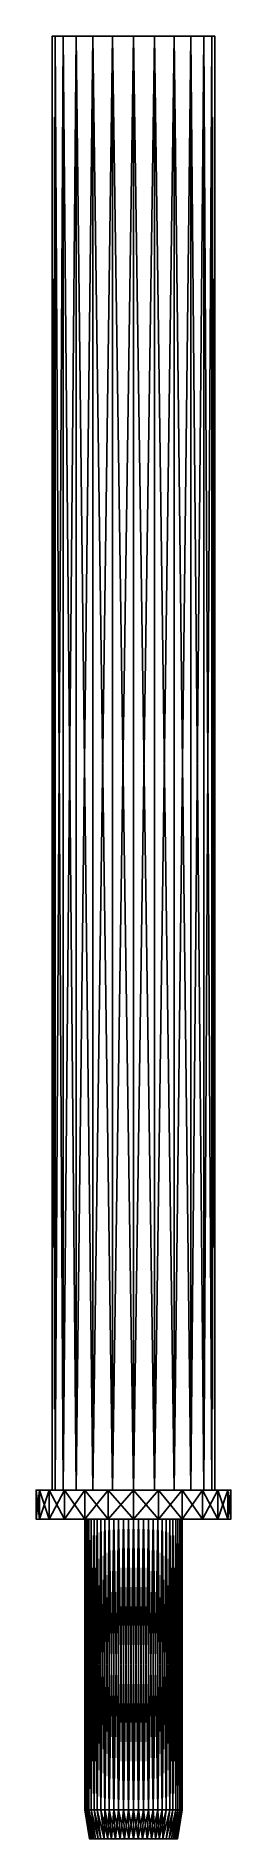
# Model space of a CAD drawing. Header units: millimetres. Extents: x -16 to -4, y -88 to 23.
import ezdxf

# ---------------------------------------------------------------- set-up
doc = ezdxf.new("R2010")
doc.units = ezdxf.units.MM
doc.layers.add('LAYER14', color=254, linetype='CONTINUOUS')
doc.layers.add('LAYER15', color=250, linetype='CONTINUOUS')

msp = doc.modelspace()

# ---------------------------------------------------------------- linework, layer by layer
at = {"layer": 'LAYER14'}
for points in [[(-14.78, -66.18, 1.07), (-14.95, 23.34, -0.22), (-14.95, -66.18, -0.22), (-14.78, -66.18, 1.07)], [(-14.95, 23.34, -0.22), (-14.78, -66.18, 1.07), (-14.78, 23.34, 1.07), (-14.95, 23.34, -0.22)], [(-14.95, -66.18, -0.22), (-14.78, 23.34, -1.52), (-14.78, -66.18, -1.52), (-14.95, -66.18, -0.22)], [(-14.78, 23.34, -1.52), (-14.95, -66.18, -0.22), (-14.95, 23.34, -0.22), (-14.78, 23.34, -1.52)], [(-14.78, 23.34, 1.07), (-14.78, 23.34, -1.52), (-14.95, 23.34, -0.22), (-14.78, 23.34, 1.07)], [(-14.28, -66.18, 2.28), (-14.78, 23.34, 1.07), (-14.78, -66.18, 1.07), (-14.28, -66.18, 2.28)], [(-14.78, 23.34, 1.07), (-14.28, -66.18, 2.28), (-14.28, 23.34, 2.28), (-14.78, 23.34, 1.07)], [(-14.78, -66.18, -1.52), (-14.28, 23.34, -2.72), (-14.28, -66.18, -2.72), (-14.78, -66.18, -1.52)], [(-14.28, 23.34, -2.72), (-14.78, -66.18, -1.52), (-14.78, 23.34, -1.52), (-14.28, 23.34, -2.72)], [(-14.78, 23.34, -1.52), (-14.78, 23.34, 1.07), (-14.28, 23.34, 2.28), (-14.78, 23.34, -1.52)], [(-14.78, 23.34, -1.52), (-14.28, 23.34, 2.28), (-14.28, 23.34, -2.72), (-14.78, 23.34, -1.52)], [(-13.48, -66.18, 3.31), (-14.28, 23.34, 2.28), (-14.28, -66.18, 2.28), (-13.48, -66.18, 3.31)], [(-14.28, 23.34, 2.28), (-13.48, -66.18, 3.31), (-13.48, 23.34, 3.31), (-14.28, 23.34, 2.28)], [(-14.28, -66.18, -2.72), (-13.48, 23.34, -3.76), (-13.48, -66.18, -3.76), (-14.28, -66.18, -2.72)], [(-13.48, 23.34, -3.76), (-14.28, -66.18, -2.72), (-14.28, 23.34, -2.72), (-13.48, 23.34, -3.76)], [(-14.28, 23.34, -2.72), (-14.28, 23.34, 2.28), (-13.48, 23.34, 3.31), (-14.28, 23.34, -2.72)], [(-14.28, 23.34, -2.72), (-13.48, 23.34, 3.31), (-13.48, 23.34, -3.76), (-14.28, 23.34, -2.72)], [(-13.48, -66.18, 3.31), (-12.45, 23.34, 4.11), (-13.48, 23.34, 3.31), (-13.48, -66.18, 3.31)], [(-12.45, 23.34, 4.11), (-13.48, -66.18, 3.31), (-12.45, -66.18, 4.11), (-12.45, 23.34, 4.11)], [(-12.45, -66.18, -4.55), (-13.48, 23.34, -3.76), (-12.45, 23.34, -4.55), (-12.45, -66.18, -4.55)], [(-13.48, 23.34, -3.76), (-12.45, -66.18, -4.55), (-13.48, -66.18, -3.76), (-13.48, 23.34, -3.76)], [(-13.48, 23.34, -3.76), (-13.48, 23.34, 3.31), (-12.45, 23.34, 4.11), (-13.48, 23.34, -3.76)], [(-13.48, 23.34, -3.76), (-12.45, 23.34, 4.11), (-12.45, 23.34, -4.55), (-13.48, 23.34, -3.76)], [(-12.45, -66.18, 4.11), (-11.24, 23.34, 4.61), (-12.45, 23.34, 4.11), (-12.45, -66.18, 4.11)], [(-11.24, 23.34, 4.61), (-12.45, -66.18, 4.11), (-11.24, -66.18, 4.61), (-11.24, 23.34, 4.61)], [(-11.24, -66.18, -5.05), (-12.45, 23.34, -4.55), (-11.24, 23.34, -5.05), (-11.24, -66.18, -5.05)], [(-12.45, 23.34, -4.55), (-11.24, -66.18, -5.05), (-12.45, -66.18, -4.55), (-12.45, 23.34, -4.55)], [(-12.45, 23.34, -4.55), (-12.45, 23.34, 4.11), (-11.24, 23.34, 4.61), (-12.45, 23.34, -4.55)], [(-12.45, 23.34, -4.55), (-11.24, 23.34, 4.61), (-11.24, 23.34, -5.05), (-12.45, 23.34, -4.55)], [(-9.95, -66.18, -5.22), (-11.24, 23.34, -5.05), (-9.95, 23.34, -5.22), (-9.95, -66.18, -5.22)], [(-11.24, 23.34, -5.05), (-9.95, -66.18, -5.22), (-11.24, -66.18, -5.05), (-11.24, 23.34, -5.05)], [(-11.24, -66.18, 4.61), (-9.95, 23.34, 4.78), (-11.24, 23.34, 4.61), (-11.24, -66.18, 4.61)], [(-9.95, 23.34, 4.78), (-11.24, -66.18, 4.61), (-9.95, -66.18, 4.78), (-9.95, 23.34, 4.78)], [(-11.24, 23.34, -5.05), (-11.24, 23.34, 4.61), (-9.95, 23.34, 4.78), (-11.24, 23.34, -5.05)], [(-11.24, 23.34, -5.05), (-9.95, 23.34, 4.78), (-9.95, 23.34, -5.22), (-11.24, 23.34, -5.05)], [(-8.66, -66.18, -5.05), (-9.95, 23.34, -5.22), (-8.66, 23.34, -5.05), (-8.66, -66.18, -5.05)], [(-9.95, 23.34, -5.22), (-8.66, -66.18, -5.05), (-9.95, -66.18, -5.22), (-9.95, 23.34, -5.22)], [(-9.95, -66.18, 4.78), (-8.66, 23.34, 4.61), (-9.95, 23.34, 4.78), (-9.95, -66.18, 4.78)], [(-8.66, 23.34, 4.61), (-9.95, -66.18, 4.78), (-8.66, -66.18, 4.61), (-8.66, 23.34, 4.61)], [(-9.95, 23.34, -5.22), (-9.95, 23.34, 4.78), (-8.66, 23.34, 4.61), (-9.95, 23.34, -5.22)], [(-9.95, 23.34, -5.22), (-8.66, 23.34, 4.61), (-8.66, 23.34, -5.05), (-9.95, 23.34, -5.22)], [(-7.45, -66.18, -4.55), (-8.66, 23.34, -5.05), (-7.45, 23.34, -4.55), (-7.45, -66.18, -4.55)], [(-8.66, 23.34, -5.05), (-7.45, -66.18, -4.55), (-8.66, -66.18, -5.05), (-8.66, 23.34, -5.05)], [(-8.66, -66.18, 4.61), (-7.45, 23.34, 4.11), (-8.66, 23.34, 4.61), (-8.66, -66.18, 4.61)], [(-7.45, 23.34, 4.11), (-8.66, -66.18, 4.61), (-7.45, -66.18, 4.11), (-7.45, 23.34, 4.11)], [(-8.66, 23.34, -5.05), (-8.66, 23.34, 4.61), (-7.45, 23.34, 4.11), (-8.66, 23.34, -5.05)], [(-8.66, 23.34, -5.05), (-7.45, 23.34, 4.11), (-7.45, 23.34, -4.55), (-8.66, 23.34, -5.05)], [(-6.41, -66.18, -3.76), (-7.45, 23.34, -4.55), (-6.41, 23.34, -3.76), (-6.41, -66.18, -3.76)], [(-7.45, 23.34, -4.55), (-6.41, -66.18, -3.76), (-7.45, -66.18, -4.55), (-7.45, 23.34, -4.55)], [(-7.45, -66.18, 4.11), (-6.41, 23.34, 3.31), (-7.45, 23.34, 4.11), (-7.45, -66.18, 4.11)], [(-6.41, 23.34, 3.31), (-7.45, -66.18, 4.11), (-6.41, -66.18, 3.31), (-6.41, 23.34, 3.31)], [(-7.45, 23.34, -4.55), (-7.45, 23.34, 4.11), (-6.41, 23.34, 3.31), (-7.45, 23.34, -4.55)], [(-7.45, 23.34, -4.55), (-6.41, 23.34, 3.31), (-6.41, 23.34, -3.76), (-7.45, 23.34, -4.55)], [(-5.62, 23.34, -2.72), (-6.41, -66.18, -3.76), (-6.41, 23.34, -3.76), (-5.62, 23.34, -2.72)], [(-6.41, -66.18, -3.76), (-5.62, 23.34, -2.72), (-5.62, -66.18, -2.72), (-6.41, -66.18, -3.76)], [(-6.41, 23.34, 3.31), (-5.62, -66.18, 2.28), (-5.62, 23.34, 2.28), (-6.41, 23.34, 3.31)], [(-5.62, -66.18, 2.28), (-6.41, 23.34, 3.31), (-6.41, -66.18, 3.31), (-5.62, -66.18, 2.28)], [(-6.41, 23.34, -3.76), (-6.41, 23.34, 3.31), (-5.62, 23.34, 2.28), (-6.41, 23.34, -3.76)], [(-6.41, 23.34, -3.76), (-5.62, 23.34, 2.28), (-5.62, 23.34, -2.72), (-6.41, 23.34, -3.76)], [(-5.12, 23.34, -1.52), (-5.62, -66.18, -2.72), (-5.62, 23.34, -2.72), (-5.12, 23.34, -1.52)], [(-5.62, -66.18, -2.72), (-5.12, 23.34, -1.52), (-5.12, -66.18, -1.52), (-5.62, -66.18, -2.72)], [(-5.62, 23.34, 2.28), (-5.12, -66.18, 1.07), (-5.12, 23.34, 1.07), (-5.62, 23.34, 2.28)], [(-5.12, -66.18, 1.07), (-5.62, 23.34, 2.28), (-5.62, -66.18, 2.28), (-5.12, -66.18, 1.07)], [(-5.62, 23.34, -2.72), (-5.62, 23.34, 2.28), (-5.12, 23.34, 1.07), (-5.62, 23.34, -2.72)], [(-5.62, 23.34, -2.72), (-5.12, 23.34, 1.07), (-5.12, 23.34, -1.52), (-5.62, 23.34, -2.72)], [(-4.95, 23.34, -0.22), (-5.12, -66.18, -1.52), (-5.12, 23.34, -1.52), (-4.95, 23.34, -0.22)], [(-5.12, -66.18, -1.52), (-4.95, 23.34, -0.22), (-4.95, -66.18, -0.22), (-5.12, -66.18, -1.52)], [(-5.12, 23.34, 1.07), (-4.95, -66.18, -0.22), (-4.95, 23.34, -0.22), (-5.12, 23.34, 1.07)], [(-4.95, -66.18, -0.22), (-5.12, 23.34, 1.07), (-5.12, -66.18, 1.07), (-4.95, -66.18, -0.22)], [(-5.12, 23.34, -1.52), (-5.12, 23.34, 1.07), (-4.95, 23.34, -0.22), (-5.12, 23.34, -1.52)], [(-15.74, -67.97, 1.33), (-15.95, -66.18, -0.22), (-15.95, -67.97, -0.22), (-15.74, -67.97, 1.33)], [(-15.95, -66.18, -0.22), (-15.74, -67.97, 1.33), (-15.74, -66.18, 1.33), (-15.95, -66.18, -0.22)], [(-15.95, -67.97, -0.22), (-15.74, -66.18, -1.77), (-15.74, -67.97, -1.77), (-15.95, -67.97, -0.22)], [(-15.74, -66.18, -1.77), (-15.95, -67.97, -0.22), (-15.95, -66.18, -0.22), (-15.74, -66.18, -1.77)], [(-15.74, -66.18, 1.33), (-15.74, -66.18, -1.77), (-15.95, -66.18, -0.22), (-15.74, -66.18, 1.33)], [(-15.15, -67.97, 2.78), (-15.74, -66.18, 1.33), (-15.74, -67.97, 1.33), (-15.15, -67.97, 2.78)], [(-15.74, -66.18, 1.33), (-15.15, -67.97, 2.78), (-15.15, -66.18, 2.78), (-15.74, -66.18, 1.33)], [(-15.74, -67.97, -1.77), (-15.15, -66.18, -3.22), (-15.15, -67.97, -3.22), (-15.74, -67.97, -1.77)], [(-15.15, -66.18, -3.22), (-15.74, -67.97, -1.77), (-15.74, -66.18, -1.77), (-15.15, -66.18, -3.22)], [(-15.74, -66.18, -1.77), (-15.74, -66.18, 1.33), (-15.15, -66.18, 2.78), (-15.74, -66.18, -1.77)], [(-15.74, -66.18, -1.77), (-15.15, -66.18, 2.78), (-15.15, -66.18, -3.22), (-15.74, -66.18, -1.77)], [(-14.19, -67.97, 4.02), (-15.15, -66.18, 2.78), (-15.15, -67.97, 2.78), (-14.19, -67.97, 4.02)], [(-15.15, -66.18, 2.78), (-14.19, -67.97, 4.02), (-14.19, -66.18, 4.02), (-15.15, -66.18, 2.78)], [(-15.15, -67.97, -3.22), (-14.19, -66.18, -4.46), (-14.19, -67.97, -4.46), (-15.15, -67.97, -3.22)], [(-14.19, -66.18, -4.46), (-15.15, -67.97, -3.22), (-15.15, -66.18, -3.22), (-14.19, -66.18, -4.46)], [(-15.15, -66.18, -3.22), (-15.15, -66.18, 2.78), (-14.95, -66.18, -0.22), (-15.15, -66.18, -3.22)], [(-14.95, -66.18, -0.22), (-15.15, -66.18, 2.78), (-14.78, -66.18, 1.07), (-14.95, -66.18, -0.22)], [(-14.78, -66.18, 1.07), (-15.15, -66.18, 2.78), (-14.19, -66.18, 4.02), (-14.78, -66.18, 1.07)], [(-15.15, -66.18, -3.22), (-14.78, -66.18, -1.52), (-14.19, -66.18, -4.46), (-15.15, -66.18, -3.22)], [(-14.78, -66.18, -1.52), (-15.15, -66.18, -3.22), (-14.95, -66.18, -0.22), (-14.78, -66.18, -1.52)], [(-14.78, -66.18, 1.07), (-14.78, -66.18, -1.52), (-14.95, -66.18, -0.22), (-14.78, -66.18, 1.07)], [(-14.78, -66.18, 1.07), (-14.19, -66.18, 4.02), (-14.28, -66.18, 2.28), (-14.78, -66.18, 1.07)], [(-14.19, -66.18, -4.46), (-14.78, -66.18, -1.52), (-14.28, -66.18, -2.72), (-14.19, -66.18, -4.46)], [(-14.78, -66.18, -1.52), (-14.78, -66.18, 1.07), (-14.28, -66.18, 2.28), (-14.78, -66.18, -1.52)], [(-14.78, -66.18, -1.52), (-14.28, -66.18, 2.28), (-14.28, -66.18, -2.72), (-14.78, -66.18, -1.52)], [(-14.28, -66.18, 2.28), (-14.19, -66.18, 4.02), (-13.48, -66.18, 3.31), (-14.28, -66.18, 2.28)], [(-14.19, -66.18, -4.46), (-14.28, -66.18, -2.72), (-13.48, -66.18, -3.76), (-14.19, -66.18, -4.46)], [(-14.28, -66.18, -2.72), (-14.28, -66.18, 2.28), (-13.48, -66.18, 3.31), (-14.28, -66.18, -2.72)], [(-14.28, -66.18, -2.72), (-13.48, -66.18, 3.31), (-13.48, -66.18, -3.76), (-14.28, -66.18, -2.72)], [(-14.19, -67.97, 4.02), (-12.95, -66.18, 4.97), (-14.19, -66.18, 4.02), (-14.19, -67.97, 4.02)], [(-12.95, -66.18, 4.97), (-14.19, -67.97, 4.02), (-12.95, -67.97, 4.97), (-12.95, -66.18, 4.97)], [(-12.95, -67.97, -5.42), (-14.19, -66.18, -4.46), (-12.95, -66.18, -5.42), (-12.95, -67.97, -5.42)], [(-14.19, -66.18, -4.46), (-12.95, -67.97, -5.42), (-14.19, -67.97, -4.46), (-14.19, -66.18, -4.46)], [(-13.48, -66.18, 3.31), (-14.19, -66.18, 4.02), (-12.95, -66.18, 4.97), (-13.48, -66.18, 3.31)], [(-14.19, -66.18, -4.46), (-13.48, -66.18, -3.76), (-12.95, -66.18, -5.42), (-14.19, -66.18, -4.46)], [(-13.48, -66.18, 3.31), (-12.95, -66.18, 4.97), (-12.45, -66.18, 4.11), (-13.48, -66.18, 3.31)], [(-12.95, -66.18, -5.42), (-13.48, -66.18, -3.76), (-12.45, -66.18, -4.55), (-12.95, -66.18, -5.42)], [(-13.48, -66.18, -3.76), (-13.48, -66.18, 3.31), (-12.45, -66.18, 4.11), (-13.48, -66.18, -3.76)], [(-13.48, -66.18, -3.76), (-12.45, -66.18, 4.11), (-12.45, -66.18, -4.55), (-13.48, -66.18, -3.76)], [(-12.95, -67.97, 4.97), (-11.5, -66.18, 5.57), (-12.95, -66.18, 4.97), (-12.95, -67.97, 4.97)], [(-11.5, -66.18, 5.57), (-12.95, -67.97, 4.97), (-11.5, -67.97, 5.57), (-11.5, -66.18, 5.57)], [(-11.5, -67.97, -6.02), (-12.95, -66.18, -5.42), (-11.5, -66.18, -6.02), (-11.5, -67.97, -6.02)], [(-12.95, -66.18, -5.42), (-11.5, -67.97, -6.02), (-12.95, -67.97, -5.42), (-12.95, -66.18, -5.42)], [(-12.45, -66.18, 4.11), (-12.95, -66.18, 4.97), (-11.5, -66.18, 5.57), (-12.45, -66.18, 4.11)], [(-12.95, -66.18, -5.42), (-12.45, -66.18, -4.55), (-11.5, -66.18, -6.02), (-12.95, -66.18, -5.42)], [(-12.45, -66.18, 4.11), (-11.5, -66.18, 5.57), (-11.24, -66.18, 4.61), (-12.45, -66.18, 4.11)], [(-11.5, -66.18, -6.02), (-12.45, -66.18, -4.55), (-11.24, -66.18, -5.05), (-11.5, -66.18, -6.02)], [(-12.45, -66.18, -4.55), (-12.45, -66.18, 4.11), (-11.24, -66.18, 4.61), (-12.45, -66.18, -4.55)], [(-12.45, -66.18, -4.55), (-11.24, -66.18, 4.61), (-11.24, -66.18, -5.05), (-12.45, -66.18, -4.55)], [(-11.5, -67.97, 5.57), (-9.95, -66.18, 5.78), (-11.5, -66.18, 5.57), (-11.5, -67.97, 5.57)], [(-9.95, -66.18, 5.78), (-11.5, -67.97, 5.57), (-9.95, -67.97, 5.78), (-9.95, -66.18, 5.78)], [(-9.95, -67.97, -6.22), (-11.5, -66.18, -6.02), (-9.95, -66.18, -6.22), (-9.95, -67.97, -6.22)], [(-11.5, -66.18, -6.02), (-9.95, -67.97, -6.22), (-11.5, -67.97, -6.02), (-11.5, -66.18, -6.02)], [(-11.24, -66.18, 4.61), (-11.5, -66.18, 5.57), (-9.95, -66.18, 5.78), (-11.24, -66.18, 4.61)], [(-11.5, -66.18, -6.02), (-11.24, -66.18, -5.05), (-9.95, -66.18, -6.22), (-11.5, -66.18, -6.02)], [(-11.24, -66.18, 4.61), (-9.95, -66.18, 5.78), (-9.95, -66.18, 4.78), (-11.24, -66.18, 4.61)], [(-9.95, -66.18, -6.22), (-11.24, -66.18, -5.05), (-9.95, -66.18, -5.22), (-9.95, -66.18, -6.22)], [(-11.24, -66.18, -5.05), (-11.24, -66.18, 4.61), (-9.95, -66.18, 4.78), (-11.24, -66.18, -5.05)], [(-11.24, -66.18, -5.05), (-9.95, -66.18, 4.78), (-9.95, -66.18, -5.22), (-11.24, -66.18, -5.05)], [(-9.95, -67.97, 5.78), (-8.4, -66.18, 5.57), (-9.95, -66.18, 5.78), (-9.95, -67.97, 5.78)], [(-8.4, -66.18, 5.57), (-9.95, -67.97, 5.78), (-8.4, -67.97, 5.57), (-8.4, -66.18, 5.57)], [(-8.4, -67.97, -6.02), (-9.95, -66.18, -6.22), (-8.4, -66.18, -6.02), (-8.4, -67.97, -6.02)], [(-9.95, -66.18, -6.22), (-8.4, -67.97, -6.02), (-9.95, -67.97, -6.22), (-9.95, -66.18, -6.22)], [(-9.95, -66.18, 4.78), (-9.95, -66.18, 5.78), (-8.4, -66.18, 5.57), (-9.95, -66.18, 4.78)], [(-9.95, -66.18, 4.78), (-8.4, -66.18, 5.57), (-8.66, -66.18, 4.61), (-9.95, -66.18, 4.78)], [(-9.95, -66.18, -6.22), (-9.95, -66.18, -5.22), (-8.66, -66.18, -5.05), (-9.95, -66.18, -6.22)], [(-9.95, -66.18, -6.22), (-8.66, -66.18, -5.05), (-8.4, -66.18, -6.02), (-9.95, -66.18, -6.22)], [(-9.95, -66.18, -5.22), (-9.95, -66.18, 4.78), (-8.66, -66.18, 4.61), (-9.95, -66.18, -5.22)], [(-9.95, -66.18, -5.22), (-8.66, -66.18, 4.61), (-8.66, -66.18, -5.05), (-9.95, -66.18, -5.22)], [(-8.66, -66.18, 4.61), (-8.4, -66.18, 5.57), (-7.45, -66.18, 4.11), (-8.66, -66.18, 4.61)], [(-8.4, -66.18, -6.02), (-8.66, -66.18, -5.05), (-7.45, -66.18, -4.55), (-8.4, -66.18, -6.02)], [(-8.66, -66.18, -5.05), (-8.66, -66.18, 4.61), (-7.45, -66.18, 4.11), (-8.66, -66.18, -5.05)], [(-8.66, -66.18, -5.05), (-7.45, -66.18, 4.11), (-7.45, -66.18, -4.55), (-8.66, -66.18, -5.05)], [(-6.95, -67.97, -5.42), (-8.4, -66.18, -6.02), (-6.95, -66.18, -5.42), (-6.95, -67.97, -5.42)], [(-8.4, -66.18, -6.02), (-6.95, -67.97, -5.42), (-8.4, -67.97, -6.02), (-8.4, -66.18, -6.02)], [(-8.4, -67.97, 5.57), (-6.95, -66.18, 4.97), (-8.4, -66.18, 5.57), (-8.4, -67.97, 5.57)], [(-6.95, -66.18, 4.97), (-8.4, -67.97, 5.57), (-6.95, -67.97, 4.97), (-6.95, -66.18, 4.97)], [(-7.45, -66.18, 4.11), (-8.4, -66.18, 5.57), (-6.95, -66.18, 4.97), (-7.45, -66.18, 4.11)], [(-8.4, -66.18, -6.02), (-7.45, -66.18, -4.55), (-6.95, -66.18, -5.42), (-8.4, -66.18, -6.02)], [(-7.45, -66.18, 4.11), (-6.95, -66.18, 4.97), (-6.41, -66.18, 3.31), (-7.45, -66.18, 4.11)], [(-6.95, -66.18, -5.42), (-7.45, -66.18, -4.55), (-6.41, -66.18, -3.76), (-6.95, -66.18, -5.42)], [(-7.45, -66.18, -4.55), (-7.45, -66.18, 4.11), (-6.41, -66.18, 3.31), (-7.45, -66.18, -4.55)], [(-7.45, -66.18, -4.55), (-6.41, -66.18, 3.31), (-6.41, -66.18, -3.76), (-7.45, -66.18, -4.55)], [(-5.71, -67.97, -4.46), (-6.95, -66.18, -5.42), (-5.71, -66.18, -4.46), (-5.71, -67.97, -4.46)], [(-6.95, -66.18, -5.42), (-5.71, -67.97, -4.46), (-6.95, -67.97, -5.42), (-6.95, -66.18, -5.42)], [(-6.95, -67.97, 4.97), (-5.71, -66.18, 4.02), (-6.95, -66.18, 4.97), (-6.95, -67.97, 4.97)], [(-5.71, -66.18, 4.02), (-6.95, -67.97, 4.97), (-5.71, -67.97, 4.02), (-5.71, -66.18, 4.02)], [(-6.41, -66.18, 3.31), (-6.95, -66.18, 4.97), (-5.71, -66.18, 4.02), (-6.41, -66.18, 3.31)], [(-6.95, -66.18, -5.42), (-6.41, -66.18, -3.76), (-5.71, -66.18, -4.46), (-6.95, -66.18, -5.42)], [(-6.41, -66.18, 3.31), (-5.71, -66.18, 4.02), (-5.62, -66.18, 2.28), (-6.41, -66.18, 3.31)], [(-5.71, -66.18, -4.46), (-6.41, -66.18, -3.76), (-5.62, -66.18, -2.72), (-5.71, -66.18, -4.46)], [(-6.41, -66.18, -3.76), (-6.41, -66.18, 3.31), (-5.62, -66.18, 2.28), (-6.41, -66.18, -3.76)], [(-6.41, -66.18, -3.76), (-5.62, -66.18, 2.28), (-5.62, -66.18, -2.72), (-6.41, -66.18, -3.76)], [(-4.75, -66.18, -3.22), (-5.71, -67.97, -4.46), (-5.71, -66.18, -4.46), (-4.75, -66.18, -3.22)], [(-5.71, -67.97, -4.46), (-4.75, -66.18, -3.22), (-4.75, -67.97, -3.22), (-5.71, -67.97, -4.46)], [(-5.71, -66.18, 4.02), (-4.75, -67.97, 2.78), (-4.75, -66.18, 2.78), (-5.71, -66.18, 4.02)], [(-4.75, -67.97, 2.78), (-5.71, -66.18, 4.02), (-5.71, -67.97, 4.02), (-4.75, -67.97, 2.78)], [(-5.62, -66.18, 2.28), (-5.71, -66.18, 4.02), (-4.75, -66.18, 2.78), (-5.62, -66.18, 2.28)], [(-5.71, -66.18, -4.46), (-5.62, -66.18, -2.72), (-4.75, -66.18, -3.22), (-5.71, -66.18, -4.46)], [(-5.62, -66.18, 2.28), (-4.75, -66.18, 2.78), (-5.12, -66.18, 1.07), (-5.62, -66.18, 2.28)], [(-4.75, -66.18, -3.22), (-5.62, -66.18, -2.72), (-5.12, -66.18, -1.52), (-4.75, -66.18, -3.22)], [(-5.62, -66.18, -2.72), (-5.62, -66.18, 2.28), (-5.12, -66.18, 1.07), (-5.62, -66.18, -2.72)], [(-5.62, -66.18, -2.72), (-5.12, -66.18, 1.07), (-5.12, -66.18, -1.52), (-5.62, -66.18, -2.72)], [(-5.12, -66.18, 1.07), (-4.75, -66.18, 2.78), (-4.95, -66.18, -0.22), (-5.12, -66.18, 1.07)], [(-4.75, -66.18, -3.22), (-5.12, -66.18, -1.52), (-4.95, -66.18, -0.22), (-4.75, -66.18, -3.22)], [(-5.12, -66.18, -1.52), (-5.12, -66.18, 1.07), (-4.95, -66.18, -0.22), (-5.12, -66.18, -1.52)], [(-4.75, -66.18, -3.22), (-4.95, -66.18, -0.22), (-4.75, -66.18, 2.78), (-4.75, -66.18, -3.22)], [(-4.15, -66.18, -1.77), (-4.75, -67.97, -3.22), (-4.75, -66.18, -3.22), (-4.15, -66.18, -1.77)], [(-4.75, -67.97, -3.22), (-4.15, -66.18, -1.77), (-4.15, -67.97, -1.77), (-4.75, -67.97, -3.22)], [(-4.75, -66.18, 2.78), (-4.15, -67.97, 1.33), (-4.15, -66.18, 1.33), (-4.75, -66.18, 2.78)], [(-4.15, -67.97, 1.33), (-4.75, -66.18, 2.78), (-4.75, -67.97, 2.78), (-4.15, -67.97, 1.33)], [(-4.75, -66.18, -3.22), (-4.75, -66.18, 2.78), (-4.15, -66.18, 1.33), (-4.75, -66.18, -3.22)], [(-4.75, -66.18, -3.22), (-4.15, -66.18, 1.33), (-4.15, -66.18, -1.77), (-4.75, -66.18, -3.22)], [(-3.95, -66.18, -0.22), (-4.15, -67.97, -1.77), (-4.15, -66.18, -1.77), (-3.95, -66.18, -0.22)], [(-4.15, -67.97, -1.77), (-3.95, -66.18, -0.22), (-3.95, -67.97, -0.22), (-4.15, -67.97, -1.77)], [(-4.15, -66.18, 1.33), (-3.95, -67.97, -0.22), (-3.95, -66.18, -0.22), (-4.15, -66.18, 1.33)], [(-3.95, -67.97, -0.22), (-4.15, -66.18, 1.33), (-4.15, -67.97, 1.33), (-3.95, -67.97, -0.22)], [(-4.15, -66.18, -1.77), (-4.15, -66.18, 1.33), (-3.95, -66.18, -0.22), (-4.15, -66.18, -1.77)], [(-15.74, -67.97, -1.77), (-15.74, -67.97, 1.33), (-15.95, -67.97, -0.22), (-15.74, -67.97, -1.77)], [(-15.74, -67.97, 1.33), (-15.74, -67.97, -1.77), (-15.15, -67.97, -3.22), (-15.74, -67.97, 1.33)], [(-15.74, -67.97, 1.33), (-15.15, -67.97, -3.22), (-15.15, -67.97, 2.78), (-15.74, -67.97, 1.33)], [(-15.15, -67.97, 2.78), (-15.15, -67.97, -3.22), (-14.19, -67.97, -4.46), (-15.15, -67.97, 2.78)], [(-15.15, -67.97, 2.78), (-14.19, -67.97, -4.46), (-14.19, -67.97, 4.02), (-15.15, -67.97, 2.78)], [(-14.19, -67.97, 4.02), (-14.19, -67.97, -4.46), (-12.95, -67.97, -5.42), (-14.19, -67.97, 4.02)], [(-14.19, -67.97, 4.02), (-12.95, -67.97, -5.42), (-12.95, -67.97, 4.97), (-14.19, -67.97, 4.02)], [(-12.95, -67.97, -5.42), (-12.93, -67.97, -0.53), (-12.95, -67.97, -0.22), (-12.95, -67.97, -5.42)], [(-12.93, -67.97, -0.53), (-12.95, -67.97, -5.42), (-12.88, -67.97, -0.84), (-12.93, -67.97, -0.53)], [(-12.88, -67.97, -0.84), (-12.95, -67.97, -5.42), (-11.5, -67.97, -6.02), (-12.88, -67.97, -0.84)], [(-12.95, -67.97, 4.97), (-12.95, -67.97, -5.42), (-12.95, -67.97, -0.22), (-12.95, -67.97, 4.97)], [(-12.95, -67.97, 4.97), (-12.95, -67.97, -0.22), (-12.93, -67.97, 0.09), (-12.95, -67.97, 4.97)], [(-12.95, -67.97, 4.97), (-12.93, -67.97, 0.09), (-12.88, -67.97, 0.4), (-12.95, -67.97, 4.97)], [(-12.95, -67.97, 4.97), (-12.88, -67.97, 0.4), (-11.5, -67.97, 5.57), (-12.95, -67.97, 4.97)], [(-12.95, -85.87, -0.22), (-12.93, -67.97, -0.53), (-12.93, -85.87, -0.53), (-12.95, -85.87, -0.22)], [(-12.93, -67.97, -0.53), (-12.95, -85.87, -0.22), (-12.95, -67.97, -0.22), (-12.93, -67.97, -0.53)], [(-12.93, -85.87, 0.09), (-12.95, -67.97, -0.22), (-12.95, -85.87, -0.22), (-12.93, -85.87, 0.09)], [(-12.95, -67.97, -0.22), (-12.93, -85.87, 0.09), (-12.93, -67.97, 0.09), (-12.95, -67.97, -0.22)], [(-12.93, -85.87, -0.53), (-12.88, -67.97, -0.84), (-12.88, -85.87, -0.84), (-12.93, -85.87, -0.53)], [(-12.88, -67.97, -0.84), (-12.93, -85.87, -0.53), (-12.93, -67.97, -0.53), (-12.88, -67.97, -0.84)], [(-12.88, -85.87, 0.4), (-12.93, -67.97, 0.09), (-12.93, -85.87, 0.09), (-12.88, -85.87, 0.4)], [(-12.93, -67.97, 0.09), (-12.88, -85.87, 0.4), (-12.88, -67.97, 0.4), (-12.93, -67.97, 0.09)], [(-12.88, -67.97, -0.84), (-11.5, -67.97, -6.02), (-12.8, -67.97, -1.15), (-12.88, -67.97, -0.84)], [(-11.5, -67.97, 5.57), (-12.88, -67.97, 0.4), (-12.8, -67.97, 0.71), (-11.5, -67.97, 5.57)], [(-12.88, -85.87, -0.84), (-12.8, -67.97, -1.15), (-12.8, -85.87, -1.15), (-12.88, -85.87, -0.84)], [(-12.8, -67.97, -1.15), (-12.88, -85.87, -0.84), (-12.88, -67.97, -0.84), (-12.8, -67.97, -1.15)], [(-12.8, -85.87, 0.71), (-12.88, -67.97, 0.4), (-12.88, -85.87, 0.4), (-12.8, -85.87, 0.71)], [(-12.88, -67.97, 0.4), (-12.8, -85.87, 0.71), (-12.8, -67.97, 0.71), (-12.88, -67.97, 0.4)], [(-12.8, -67.97, -1.15), (-11.5, -67.97, -6.02), (-12.69, -67.97, -1.44), (-12.8, -67.97, -1.15)], [(-11.5, -67.97, 5.57), (-12.8, -67.97, 0.71), (-12.69, -67.97, 1), (-11.5, -67.97, 5.57)], [(-12.8, -85.87, -1.15), (-12.69, -67.97, -1.44), (-12.69, -85.87, -1.44), (-12.8, -85.87, -1.15)], [(-12.69, -67.97, -1.44), (-12.8, -85.87, -1.15), (-12.8, -67.97, -1.15), (-12.69, -67.97, -1.44)], [(-12.69, -85.87, 1), (-12.8, -67.97, 0.71), (-12.8, -85.87, 0.71), (-12.69, -85.87, 1)], [(-12.8, -67.97, 0.71), (-12.69, -85.87, 1), (-12.69, -67.97, 1), (-12.8, -67.97, 0.71)], [(-12.69, -67.97, -1.44), (-11.5, -67.97, -6.02), (-12.55, -67.97, -1.72), (-12.69, -67.97, -1.44)], [(-11.5, -67.97, 5.57), (-12.69, -67.97, 1), (-12.55, -67.97, 1.28), (-11.5, -67.97, 5.57)], [(-12.69, -85.87, -1.44), (-12.55, -67.97, -1.72), (-12.55, -85.87, -1.72), (-12.69, -85.87, -1.44)], [(-12.55, -67.97, -1.72), (-12.69, -85.87, -1.44), (-12.69, -67.97, -1.44), (-12.55, -67.97, -1.72)], [(-12.55, -85.87, 1.28), (-12.69, -67.97, 1), (-12.69, -85.87, 1), (-12.55, -85.87, 1.28)], [(-12.69, -67.97, 1), (-12.55, -85.87, 1.28), (-12.55, -67.97, 1.28), (-12.69, -67.97, 1)], [(-12.55, -67.97, -1.72), (-11.5, -67.97, -6.02), (-12.38, -67.97, -1.98), (-12.55, -67.97, -1.72)], [(-11.5, -67.97, 5.57), (-12.55, -67.97, 1.28), (-12.38, -67.97, 1.54), (-11.5, -67.97, 5.57)], [(-12.55, -85.87, -1.72), (-12.38, -67.97, -1.98), (-12.38, -85.87, -1.98), (-12.55, -85.87, -1.72)], [(-12.38, -67.97, -1.98), (-12.55, -85.87, -1.72), (-12.55, -67.97, -1.72), (-12.38, -67.97, -1.98)], [(-12.38, -85.87, 1.54), (-12.55, -67.97, 1.28), (-12.55, -85.87, 1.28), (-12.38, -85.87, 1.54)], [(-12.55, -67.97, 1.28), (-12.38, -85.87, 1.54), (-12.38, -67.97, 1.54), (-12.55, -67.97, 1.28)], [(-12.38, -67.97, -1.98), (-11.5, -67.97, -6.02), (-12.18, -67.97, -2.23), (-12.38, -67.97, -1.98)], [(-11.5, -67.97, 5.57), (-12.38, -67.97, 1.54), (-12.18, -67.97, 1.79), (-11.5, -67.97, 5.57)], [(-12.38, -85.87, -1.98), (-12.18, -67.97, -2.23), (-12.18, -85.87, -2.23), (-12.38, -85.87, -1.98)], [(-12.18, -67.97, -2.23), (-12.38, -85.87, -1.98), (-12.38, -67.97, -1.98), (-12.18, -67.97, -2.23)], [(-12.18, -85.87, 1.79), (-12.38, -67.97, 1.54), (-12.38, -85.87, 1.54), (-12.18, -85.87, 1.79)], [(-12.38, -67.97, 1.54), (-12.18, -85.87, 1.79), (-12.18, -67.97, 1.79), (-12.38, -67.97, 1.54)], [(-12.18, -67.97, -2.23), (-11.5, -67.97, -6.02), (-11.96, -67.97, -2.45), (-12.18, -67.97, -2.23)], [(-11.5, -67.97, 5.57), (-12.18, -67.97, 1.79), (-11.96, -67.97, 2.01), (-11.5, -67.97, 5.57)], [(-12.18, -85.87, -2.23), (-11.96, -67.97, -2.45), (-11.96, -85.87, -2.45), (-12.18, -85.87, -2.23)], [(-11.96, -67.97, -2.45), (-12.18, -85.87, -2.23), (-12.18, -67.97, -2.23), (-11.96, -67.97, -2.45)], [(-11.96, -85.87, 2.01), (-12.18, -67.97, 1.79), (-12.18, -85.87, 1.79), (-11.96, -85.87, 2.01)], [(-12.18, -67.97, 1.79), (-11.96, -85.87, 2.01), (-11.96, -67.97, 2.01), (-12.18, -67.97, 1.79)], [(-11.96, -67.97, -2.45), (-11.5, -67.97, -6.02), (-11.71, -67.97, -2.65), (-11.96, -67.97, -2.45)], [(-11.5, -67.97, 5.57), (-11.96, -67.97, 2.01), (-11.71, -67.97, 2.21), (-11.5, -67.97, 5.57)], [(-11.71, -85.87, -2.65), (-11.96, -67.97, -2.45), (-11.71, -67.97, -2.65), (-11.71, -85.87, -2.65)], [(-11.96, -67.97, -2.45), (-11.71, -85.87, -2.65), (-11.96, -85.87, -2.45), (-11.96, -67.97, -2.45)], [(-11.96, -85.87, 2.01), (-11.71, -67.97, 2.21), (-11.96, -67.97, 2.01), (-11.96, -85.87, 2.01)], [(-11.71, -67.97, 2.21), (-11.96, -85.87, 2.01), (-11.71, -85.87, 2.21), (-11.71, -67.97, 2.21)], [(-11.71, -67.97, -2.65), (-11.5, -67.97, -6.02), (-11.45, -67.97, -2.82), (-11.71, -67.97, -2.65)], [(-11.5, -67.97, 5.57), (-11.71, -67.97, 2.21), (-11.45, -67.97, 2.38), (-11.5, -67.97, 5.57)], [(-11.45, -85.87, -2.82), (-11.71, -67.97, -2.65), (-11.45, -67.97, -2.82), (-11.45, -85.87, -2.82)], [(-11.71, -67.97, -2.65), (-11.45, -85.87, -2.82), (-11.71, -85.87, -2.65), (-11.71, -67.97, -2.65)], [(-11.71, -85.87, 2.21), (-11.45, -67.97, 2.38), (-11.71, -67.97, 2.21), (-11.71, -85.87, 2.21)], [(-11.45, -67.97, 2.38), (-11.71, -85.87, 2.21), (-11.45, -85.87, 2.38), (-11.45, -67.97, 2.38)], [(-11.45, -67.97, -2.82), (-11.5, -67.97, -6.02), (-9.95, -67.97, -6.22), (-11.45, -67.97, -2.82)], [(-11.5, -67.97, 5.57), (-11.45, -67.97, 2.38), (-9.95, -67.97, 5.78), (-11.5, -67.97, 5.57)], [(-11.45, -67.97, -2.82), (-9.95, -67.97, -6.22), (-11.17, -67.97, -2.96), (-11.45, -67.97, -2.82)], [(-9.95, -67.97, 5.78), (-11.45, -67.97, 2.38), (-11.17, -67.97, 2.52), (-9.95, -67.97, 5.78)], [(-11.17, -85.87, -2.96), (-11.45, -67.97, -2.82), (-11.17, -67.97, -2.96), (-11.17, -85.87, -2.96)], [(-11.45, -67.97, -2.82), (-11.17, -85.87, -2.96), (-11.45, -85.87, -2.82), (-11.45, -67.97, -2.82)], [(-11.45, -85.87, 2.38), (-11.17, -67.97, 2.52), (-11.45, -67.97, 2.38), (-11.45, -85.87, 2.38)], [(-11.17, -67.97, 2.52), (-11.45, -85.87, 2.38), (-11.17, -85.87, 2.52), (-11.17, -67.97, 2.52)], [(-11.17, -67.97, -2.96), (-9.95, -67.97, -6.22), (-10.88, -67.97, -3.07), (-11.17, -67.97, -2.96)], [(-9.95, -67.97, 5.78), (-11.17, -67.97, 2.52), (-10.88, -67.97, 2.63), (-9.95, -67.97, 5.78)], [(-10.88, -85.87, -3.07), (-11.17, -67.97, -2.96), (-10.88, -67.97, -3.07), (-10.88, -85.87, -3.07)], [(-11.17, -67.97, -2.96), (-10.88, -85.87, -3.07), (-11.17, -85.87, -2.96), (-11.17, -67.97, -2.96)], [(-11.17, -85.87, 2.52), (-10.88, -67.97, 2.63), (-11.17, -67.97, 2.52), (-11.17, -85.87, 2.52)], [(-10.88, -67.97, 2.63), (-11.17, -85.87, 2.52), (-10.88, -85.87, 2.63), (-10.88, -67.97, 2.63)], [(-10.88, -67.97, -3.07), (-9.95, -67.97, -6.22), (-10.57, -67.97, -3.16), (-10.88, -67.97, -3.07)], [(-9.95, -67.97, 5.78), (-10.88, -67.97, 2.63), (-10.57, -67.97, 2.71), (-9.95, -67.97, 5.78)], [(-10.57, -85.87, -3.16), (-10.88, -67.97, -3.07), (-10.57, -67.97, -3.16), (-10.57, -85.87, -3.16)], [(-10.88, -67.97, -3.07), (-10.57, -85.87, -3.16), (-10.88, -85.87, -3.07), (-10.88, -67.97, -3.07)], [(-10.88, -85.87, 2.63), (-10.57, -67.97, 2.71), (-10.88, -67.97, 2.63), (-10.88, -85.87, 2.63)], [(-10.57, -67.97, 2.71), (-10.88, -85.87, 2.63), (-10.57, -85.87, 2.71), (-10.57, -67.97, 2.71)], [(-10.57, -67.97, -3.16), (-9.95, -67.97, -6.22), (-10.26, -67.97, -3.2), (-10.57, -67.97, -3.16)], [(-9.95, -67.97, 5.78), (-10.57, -67.97, 2.71), (-10.26, -67.97, 2.76), (-9.95, -67.97, 5.78)], [(-10.26, -85.87, -3.2), (-10.57, -67.97, -3.16), (-10.26, -67.97, -3.2), (-10.26, -85.87, -3.2)], [(-10.57, -67.97, -3.16), (-10.26, -85.87, -3.2), (-10.57, -85.87, -3.16), (-10.57, -67.97, -3.16)], [(-10.57, -85.87, 2.71), (-10.26, -67.97, 2.76), (-10.57, -67.97, 2.71), (-10.57, -85.87, 2.71)], [(-10.26, -67.97, 2.76), (-10.57, -85.87, 2.71), (-10.26, -85.87, 2.76), (-10.26, -67.97, 2.76)], [(-10.26, -67.97, -3.2), (-9.95, -67.97, -6.22), (-9.95, -67.97, -3.22), (-10.26, -67.97, -3.2)], [(-9.95, -67.97, 5.78), (-10.26, -67.97, 2.76), (-9.95, -67.97, 2.78), (-9.95, -67.97, 5.78)], [(-9.95, -85.87, -3.22), (-10.26, -67.97, -3.2), (-9.95, -67.97, -3.22), (-9.95, -85.87, -3.22)], [(-10.26, -67.97, -3.2), (-9.95, -85.87, -3.22), (-10.26, -85.87, -3.2), (-10.26, -67.97, -3.2)], [(-10.26, -85.87, 2.76), (-9.95, -67.97, 2.78), (-10.26, -67.97, 2.76), (-10.26, -85.87, 2.76)], [(-9.95, -67.97, 2.78), (-10.26, -85.87, 2.76), (-9.95, -85.87, 2.78), (-9.95, -67.97, 2.78)], [(-9.95, -67.97, -3.22), (-9.95, -67.97, -6.22), (-8.4, -67.97, -6.02), (-9.95, -67.97, -3.22)], [(-9.95, -67.97, -3.22), (-8.4, -67.97, -6.02), (-9.64, -67.97, -3.2), (-9.95, -67.97, -3.22)], [(-9.95, -67.97, 5.78), (-9.95, -67.97, 2.78), (-9.64, -67.97, 2.76), (-9.95, -67.97, 5.78)], [(-9.95, -67.97, 5.78), (-9.64, -67.97, 2.76), (-8.4, -67.97, 5.57), (-9.95, -67.97, 5.78)], [(-9.64, -85.87, -3.2), (-9.95, -67.97, -3.22), (-9.64, -67.97, -3.2), (-9.64, -85.87, -3.2)], [(-9.95, -67.97, -3.22), (-9.64, -85.87, -3.2), (-9.95, -85.87, -3.22), (-9.95, -67.97, -3.22)], [(-9.95, -85.87, 2.78), (-9.64, -67.97, 2.76), (-9.95, -67.97, 2.78), (-9.95, -85.87, 2.78)], [(-9.64, -67.97, 2.76), (-9.95, -85.87, 2.78), (-9.64, -85.87, 2.76), (-9.64, -67.97, 2.76)], [(-9.64, -67.97, -3.2), (-8.4, -67.97, -6.02), (-9.33, -67.97, -3.16), (-9.64, -67.97, -3.2)], [(-8.4, -67.97, 5.57), (-9.64, -67.97, 2.76), (-9.33, -67.97, 2.71), (-8.4, -67.97, 5.57)], [(-9.33, -85.87, -3.16), (-9.64, -67.97, -3.2), (-9.33, -67.97, -3.16), (-9.33, -85.87, -3.16)], [(-9.64, -67.97, -3.2), (-9.33, -85.87, -3.16), (-9.64, -85.87, -3.2), (-9.64, -67.97, -3.2)], [(-9.64, -85.87, 2.76), (-9.33, -67.97, 2.71), (-9.64, -67.97, 2.76), (-9.64, -85.87, 2.76)], [(-9.33, -67.97, 2.71), (-9.64, -85.87, 2.76), (-9.33, -85.87, 2.71), (-9.33, -67.97, 2.71)], [(-9.33, -67.97, -3.16), (-8.4, -67.97, -6.02), (-9.02, -67.97, -3.07), (-9.33, -67.97, -3.16)], [(-8.4, -67.97, 5.57), (-9.33, -67.97, 2.71), (-9.02, -67.97, 2.63), (-8.4, -67.97, 5.57)], [(-9.02, -85.87, -3.07), (-9.33, -67.97, -3.16), (-9.02, -67.97, -3.07), (-9.02, -85.87, -3.07)], [(-9.33, -67.97, -3.16), (-9.02, -85.87, -3.07), (-9.33, -85.87, -3.16), (-9.33, -67.97, -3.16)], [(-9.33, -85.87, 2.71), (-9.02, -67.97, 2.63), (-9.33, -67.97, 2.71), (-9.33, -85.87, 2.71)], [(-9.02, -67.97, 2.63), (-9.33, -85.87, 2.71), (-9.02, -85.87, 2.63), (-9.02, -67.97, 2.63)], [(-9.02, -67.97, -3.07), (-8.4, -67.97, -6.02), (-8.73, -67.97, -2.96), (-9.02, -67.97, -3.07)], [(-8.4, -67.97, 5.57), (-9.02, -67.97, 2.63), (-8.73, -67.97, 2.52), (-8.4, -67.97, 5.57)], [(-8.73, -85.87, -2.96), (-9.02, -67.97, -3.07), (-8.73, -67.97, -2.96), (-8.73, -85.87, -2.96)], [(-9.02, -67.97, -3.07), (-8.73, -85.87, -2.96), (-9.02, -85.87, -3.07), (-9.02, -67.97, -3.07)], [(-9.02, -85.87, 2.63), (-8.73, -67.97, 2.52), (-9.02, -67.97, 2.63), (-9.02, -85.87, 2.63)], [(-8.73, -67.97, 2.52), (-9.02, -85.87, 2.63), (-8.73, -85.87, 2.52), (-8.73, -67.97, 2.52)], [(-8.73, -67.97, -2.96), (-8.4, -67.97, -6.02), (-8.45, -67.97, -2.82), (-8.73, -67.97, -2.96)], [(-8.4, -67.97, 5.57), (-8.73, -67.97, 2.52), (-8.45, -67.97, 2.38), (-8.4, -67.97, 5.57)], [(-8.45, -85.87, -2.82), (-8.73, -67.97, -2.96), (-8.45, -67.97, -2.82), (-8.45, -85.87, -2.82)], [(-8.73, -67.97, -2.96), (-8.45, -85.87, -2.82), (-8.73, -85.87, -2.96), (-8.73, -67.97, -2.96)], [(-8.73, -85.87, 2.52), (-8.45, -67.97, 2.38), (-8.73, -67.97, 2.52), (-8.73, -85.87, 2.52)], [(-8.45, -67.97, 2.38), (-8.73, -85.87, 2.52), (-8.45, -85.87, 2.38), (-8.45, -67.97, 2.38)], [(-8.45, -67.97, -2.82), (-8.4, -67.97, -6.02), (-8.19, -67.97, -2.65), (-8.45, -67.97, -2.82)], [(-8.4, -67.97, 5.57), (-8.45, -67.97, 2.38), (-8.19, -67.97, 2.21), (-8.4, -67.97, 5.57)], [(-8.19, -85.87, -2.65), (-8.45, -67.97, -2.82), (-8.19, -67.97, -2.65), (-8.19, -85.87, -2.65)], [(-8.45, -67.97, -2.82), (-8.19, -85.87, -2.65), (-8.45, -85.87, -2.82), (-8.45, -67.97, -2.82)], [(-8.45, -85.87, 2.38), (-8.19, -67.97, 2.21), (-8.45, -67.97, 2.38), (-8.45, -85.87, 2.38)], [(-8.19, -67.97, 2.21), (-8.45, -85.87, 2.38), (-8.19, -85.87, 2.21), (-8.19, -67.97, 2.21)], [(-8.19, -67.97, -2.65), (-8.4, -67.97, -6.02), (-6.95, -67.97, -5.42), (-8.19, -67.97, -2.65)], [(-8.4, -67.97, 5.57), (-8.19, -67.97, 2.21), (-6.95, -67.97, 4.97), (-8.4, -67.97, 5.57)], [(-8.19, -67.97, -2.65), (-6.95, -67.97, -5.42), (-7.94, -67.97, -2.45), (-8.19, -67.97, -2.65)], [(-6.95, -67.97, 4.97), (-8.19, -67.97, 2.21), (-7.94, -67.97, 2.01), (-6.95, -67.97, 4.97)], [(-7.94, -85.87, -2.45), (-8.19, -67.97, -2.65), (-7.94, -67.97, -2.45), (-7.94, -85.87, -2.45)], [(-8.19, -67.97, -2.65), (-7.94, -85.87, -2.45), (-8.19, -85.87, -2.65), (-8.19, -67.97, -2.65)], [(-8.19, -85.87, 2.21), (-7.94, -67.97, 2.01), (-8.19, -67.97, 2.21), (-8.19, -85.87, 2.21)], [(-7.94, -67.97, 2.01), (-8.19, -85.87, 2.21), (-7.94, -85.87, 2.01), (-7.94, -67.97, 2.01)], [(-7.94, -67.97, -2.45), (-6.95, -67.97, -5.42), (-7.72, -67.97, -2.23), (-7.94, -67.97, -2.45)], [(-6.95, -67.97, 4.97), (-7.94, -67.97, 2.01), (-7.72, -67.97, 1.79), (-6.95, -67.97, 4.97)], [(-7.72, -67.97, -2.23), (-7.94, -85.87, -2.45), (-7.94, -67.97, -2.45), (-7.72, -67.97, -2.23)], [(-7.94, -85.87, -2.45), (-7.72, -67.97, -2.23), (-7.72, -85.87, -2.23), (-7.94, -85.87, -2.45)], [(-7.94, -67.97, 2.01), (-7.72, -85.87, 1.79), (-7.72, -67.97, 1.79), (-7.94, -67.97, 2.01)], [(-7.72, -85.87, 1.79), (-7.94, -67.97, 2.01), (-7.94, -85.87, 2.01), (-7.72, -85.87, 1.79)], [(-7.72, -67.97, -2.23), (-6.95, -67.97, -5.42), (-7.52, -67.97, -1.98), (-7.72, -67.97, -2.23)], [(-6.95, -67.97, 4.97), (-7.72, -67.97, 1.79), (-7.52, -67.97, 1.54), (-6.95, -67.97, 4.97)], [(-7.52, -67.97, -1.98), (-7.72, -85.87, -2.23), (-7.72, -67.97, -2.23), (-7.52, -67.97, -1.98)], [(-7.72, -85.87, -2.23), (-7.52, -67.97, -1.98), (-7.52, -85.87, -1.98), (-7.72, -85.87, -2.23)], [(-7.72, -67.97, 1.79), (-7.52, -85.87, 1.54), (-7.52, -67.97, 1.54), (-7.72, -67.97, 1.79)], [(-7.52, -85.87, 1.54), (-7.72, -67.97, 1.79), (-7.72, -85.87, 1.79), (-7.52, -85.87, 1.54)], [(-7.52, -67.97, -1.98), (-6.95, -67.97, -5.42), (-7.35, -67.97, -1.72), (-7.52, -67.97, -1.98)], [(-6.95, -67.97, 4.97), (-7.52, -67.97, 1.54), (-7.35, -67.97, 1.28), (-6.95, -67.97, 4.97)], [(-7.35, -67.97, -1.72), (-7.52, -85.87, -1.98), (-7.52, -67.97, -1.98), (-7.35, -67.97, -1.72)], [(-7.52, -85.87, -1.98), (-7.35, -67.97, -1.72), (-7.35, -85.87, -1.72), (-7.52, -85.87, -1.98)], [(-7.52, -67.97, 1.54), (-7.35, -85.87, 1.28), (-7.35, -67.97, 1.28), (-7.52, -67.97, 1.54)], [(-7.35, -85.87, 1.28), (-7.52, -67.97, 1.54), (-7.52, -85.87, 1.54), (-7.35, -85.87, 1.28)], [(-7.35, -67.97, -1.72), (-6.95, -67.97, -5.42), (-7.21, -67.97, -1.44), (-7.35, -67.97, -1.72)], [(-6.95, -67.97, 4.97), (-7.35, -67.97, 1.28), (-7.21, -67.97, 1), (-6.95, -67.97, 4.97)], [(-7.21, -67.97, -1.44), (-7.35, -85.87, -1.72), (-7.35, -67.97, -1.72), (-7.21, -67.97, -1.44)], [(-7.35, -85.87, -1.72), (-7.21, -67.97, -1.44), (-7.21, -85.87, -1.44), (-7.35, -85.87, -1.72)], [(-7.35, -67.97, 1.28), (-7.21, -85.87, 1), (-7.21, -67.97, 1), (-7.35, -67.97, 1.28)], [(-7.21, -85.87, 1), (-7.35, -67.97, 1.28), (-7.35, -85.87, 1.28), (-7.21, -85.87, 1)], [(-7.1, -67.97, -1.15), (-7.21, -85.87, -1.44), (-7.21, -67.97, -1.44), (-7.1, -67.97, -1.15)], [(-7.21, -85.87, -1.44), (-7.1, -67.97, -1.15), (-7.1, -85.87, -1.15), (-7.21, -85.87, -1.44)], [(-7.21, -67.97, -1.44), (-6.95, -67.97, -5.42), (-7.1, -67.97, -1.15), (-7.21, -67.97, -1.44)], [(-6.95, -67.97, 4.97), (-7.21, -67.97, 1), (-7.1, -67.97, 0.71), (-6.95, -67.97, 4.97)], [(-7.21, -67.97, 1), (-7.1, -85.87, 0.71), (-7.1, -67.97, 0.71), (-7.21, -67.97, 1)], [(-7.1, -85.87, 0.71), (-7.21, -67.97, 1), (-7.21, -85.87, 1), (-7.1, -85.87, 0.71)], [(-7.1, -67.97, 0.71), (-7.01, -85.87, 0.4), (-7.01, -67.97, 0.4), (-7.1, -67.97, 0.71)], [(-7.01, -85.87, 0.4), (-7.1, -67.97, 0.71), (-7.1, -85.87, 0.71), (-7.01, -85.87, 0.4)], [(-7.01, -67.97, -0.84), (-7.1, -85.87, -1.15), (-7.1, -67.97, -1.15), (-7.01, -67.97, -0.84)], [(-7.1, -85.87, -1.15), (-7.01, -67.97, -0.84), (-7.01, -85.87, -0.84), (-7.1, -85.87, -1.15)], [(-7.1, -67.97, -1.15), (-6.95, -67.97, -5.42), (-7.01, -67.97, -0.84), (-7.1, -67.97, -1.15)], [(-6.95, -67.97, 4.97), (-7.1, -67.97, 0.71), (-7.01, -67.97, 0.4), (-6.95, -67.97, 4.97)], [(-7.01, -67.97, 0.4), (-6.97, -85.87, 0.09), (-6.97, -67.97, 0.09), (-7.01, -67.97, 0.4)], [(-6.97, -85.87, 0.09), (-7.01, -67.97, 0.4), (-7.01, -85.87, 0.4), (-6.97, -85.87, 0.09)], [(-6.97, -67.97, -0.53), (-7.01, -85.87, -0.84), (-7.01, -67.97, -0.84), (-6.97, -67.97, -0.53)], [(-7.01, -85.87, -0.84), (-6.97, -67.97, -0.53), (-6.97, -85.87, -0.53), (-7.01, -85.87, -0.84)], [(-7.01, -67.97, -0.84), (-6.95, -67.97, -5.42), (-6.97, -67.97, -0.53), (-7.01, -67.97, -0.84)], [(-6.95, -67.97, 4.97), (-7.01, -67.97, 0.4), (-6.97, -67.97, 0.09), (-6.95, -67.97, 4.97)], [(-6.97, -67.97, 0.09), (-6.95, -85.87, -0.22), (-6.95, -67.97, -0.22), (-6.97, -67.97, 0.09)], [(-6.95, -85.87, -0.22), (-6.97, -67.97, 0.09), (-6.97, -85.87, 0.09), (-6.95, -85.87, -0.22)], [(-6.95, -67.97, -0.22), (-6.97, -85.87, -0.53), (-6.97, -67.97, -0.53), (-6.95, -67.97, -0.22)], [(-6.97, -85.87, -0.53), (-6.95, -67.97, -0.22), (-6.95, -85.87, -0.22), (-6.97, -85.87, -0.53)], [(-6.97, -67.97, -0.53), (-6.95, -67.97, -5.42), (-6.95, -67.97, -0.22), (-6.97, -67.97, -0.53)], [(-6.95, -67.97, 4.97), (-6.97, -67.97, 0.09), (-6.95, -67.97, -0.22), (-6.95, -67.97, 4.97)], [(-6.95, -67.97, -0.22), (-6.95, -67.97, -5.42), (-5.71, -67.97, -4.46), (-6.95, -67.97, -0.22)], [(-6.95, -67.97, -0.22), (-5.71, -67.97, -4.46), (-6.95, -67.97, 4.97), (-6.95, -67.97, -0.22)], [(-6.95, -67.97, 4.97), (-5.71, -67.97, -4.46), (-5.71, -67.97, 4.02), (-6.95, -67.97, 4.97)], [(-5.71, -67.97, 4.02), (-5.71, -67.97, -4.46), (-4.75, -67.97, -3.22), (-5.71, -67.97, 4.02)], [(-5.71, -67.97, 4.02), (-4.75, -67.97, -3.22), (-4.75, -67.97, 2.78), (-5.71, -67.97, 4.02)], [(-4.75, -67.97, 2.78), (-4.75, -67.97, -3.22), (-4.15, -67.97, -1.77), (-4.75, -67.97, 2.78)], [(-4.75, -67.97, 2.78), (-4.15, -67.97, -1.77), (-4.15, -67.97, 1.33), (-4.75, -67.97, 2.78)], [(-4.15, -67.97, 1.33), (-4.15, -67.97, -1.77), (-3.95, -67.97, -0.22), (-4.15, -67.97, 1.33)], [(-12.93, -85.87, 0.09), (-12.93, -85.87, -0.53), (-12.95, -85.87, -0.22), (-12.93, -85.87, 0.09)], [(-12.93, -85.87, -0.53), (-12.93, -85.87, 0.09), (-12.88, -85.87, 0.4), (-12.93, -85.87, -0.53)], [(-12.93, -85.87, -0.53), (-12.88, -85.87, 0.4), (-12.88, -85.87, -0.84), (-12.93, -85.87, -0.53)], [(-12.88, -85.87, -0.84), (-12.88, -85.87, 0.4), (-12.8, -85.87, 0.71), (-12.88, -85.87, -0.84)], [(-12.88, -85.87, -0.84), (-12.8, -85.87, 0.71), (-12.8, -85.87, -1.15), (-12.88, -85.87, -0.84)], [(-12.8, -85.87, -1.15), (-12.8, -85.87, 0.71), (-12.69, -85.87, 1), (-12.8, -85.87, -1.15)], [(-12.8, -85.87, -1.15), (-12.69, -85.87, 1), (-12.69, -85.87, -1.44), (-12.8, -85.87, -1.15)], [(-12.69, -85.87, -1.44), (-12.69, -85.87, 1), (-12.55, -85.87, 1.28), (-12.69, -85.87, -1.44)], [(-12.69, -85.87, -1.44), (-12.55, -85.87, 1.28), (-12.55, -85.87, -1.72), (-12.69, -85.87, -1.44)], [(-12.55, -85.87, -1.72), (-12.55, -85.87, 1.28), (-12.38, -85.87, 1.54), (-12.55, -85.87, -1.72)], [(-12.55, -85.87, -1.72), (-12.38, -85.87, 1.54), (-12.38, -85.87, -1.98), (-12.55, -85.87, -1.72)], [(-12.38, -85.87, -1.98), (-12.38, -85.87, 1.54), (-12.18, -85.87, 1.79), (-12.38, -85.87, -1.98)], [(-12.38, -85.87, -1.98), (-12.18, -85.87, 1.79), (-12.18, -85.87, -2.23), (-12.38, -85.87, -1.98)], [(-12.18, -85.87, -2.23), (-12.18, -85.87, 1.79), (-11.96, -85.87, 2.01), (-12.18, -85.87, -2.23)], [(-12.18, -85.87, -2.23), (-11.96, -85.87, 2.01), (-11.96, -85.87, -2.45), (-12.18, -85.87, -2.23)], [(-11.96, -85.87, -2.45), (-11.96, -85.87, 2.01), (-11.71, -85.87, 2.21), (-11.96, -85.87, -2.45)], [(-11.96, -85.87, -2.45), (-11.71, -85.87, 2.21), (-11.71, -85.87, -2.65), (-11.96, -85.87, -2.45)], [(-11.71, -85.87, -2.65), (-11.71, -85.87, 2.21), (-11.45, -85.87, 2.38), (-11.71, -85.87, -2.65)], [(-11.71, -85.87, -2.65), (-11.45, -85.87, 2.38), (-11.45, -85.87, -2.82), (-11.71, -85.87, -2.65)], [(-11.45, -85.87, -2.82), (-11.45, -85.87, 2.38), (-11.17, -85.87, 2.52), (-11.45, -85.87, -2.82)], [(-11.45, -85.87, -2.82), (-11.17, -85.87, 2.52), (-11.17, -85.87, -2.96), (-11.45, -85.87, -2.82)], [(-11.17, -85.87, -2.96), (-11.17, -85.87, 2.52), (-10.88, -85.87, 2.63), (-11.17, -85.87, -2.96)], [(-11.17, -85.87, -2.96), (-10.88, -85.87, 2.63), (-10.88, -85.87, -3.07), (-11.17, -85.87, -2.96)], [(-10.88, -85.87, -3.07), (-10.88, -85.87, 2.63), (-10.57, -85.87, 2.71), (-10.88, -85.87, -3.07)], [(-10.88, -85.87, -3.07), (-10.57, -85.87, 2.71), (-10.57, -85.87, -3.16), (-10.88, -85.87, -3.07)], [(-10.57, -85.87, -3.16), (-10.57, -85.87, 2.71), (-10.26, -85.87, 2.76), (-10.57, -85.87, -3.16)], [(-10.57, -85.87, -3.16), (-10.26, -85.87, 2.76), (-10.26, -85.87, -3.2), (-10.57, -85.87, -3.16)], [(-10.26, -85.87, -3.2), (-10.26, -85.87, 2.76), (-9.95, -85.87, 2.78), (-10.26, -85.87, -3.2)], [(-10.26, -85.87, -3.2), (-9.95, -85.87, 2.78), (-9.95, -85.87, -3.22), (-10.26, -85.87, -3.2)], [(-9.95, -85.87, -3.22), (-9.95, -85.87, 2.78), (-9.64, -85.87, 2.76), (-9.95, -85.87, -3.22)], [(-9.95, -85.87, -3.22), (-9.64, -85.87, 2.76), (-9.64, -85.87, -3.2), (-9.95, -85.87, -3.22)], [(-9.64, -85.87, -3.2), (-9.64, -85.87, 2.76), (-9.33, -85.87, 2.71), (-9.64, -85.87, -3.2)], [(-9.64, -85.87, -3.2), (-9.33, -85.87, 2.71), (-9.33, -85.87, -3.16), (-9.64, -85.87, -3.2)], [(-9.33, -85.87, -3.16), (-9.33, -85.87, 2.71), (-9.02, -85.87, 2.63), (-9.33, -85.87, -3.16)], [(-9.33, -85.87, -3.16), (-9.02, -85.87, 2.63), (-9.02, -85.87, -3.07), (-9.33, -85.87, -3.16)], [(-9.02, -85.87, -3.07), (-9.02, -85.87, 2.63), (-8.73, -85.87, 2.52), (-9.02, -85.87, -3.07)], [(-9.02, -85.87, -3.07), (-8.73, -85.87, 2.52), (-8.73, -85.87, -2.96), (-9.02, -85.87, -3.07)], [(-8.73, -85.87, -2.96), (-8.73, -85.87, 2.52), (-8.45, -85.87, 2.38), (-8.73, -85.87, -2.96)], [(-8.73, -85.87, -2.96), (-8.45, -85.87, 2.38), (-8.45, -85.87, -2.82), (-8.73, -85.87, -2.96)], [(-8.45, -85.87, -2.82), (-8.45, -85.87, 2.38), (-8.19, -85.87, 2.21), (-8.45, -85.87, -2.82)], [(-8.45, -85.87, -2.82), (-8.19, -85.87, 2.21), (-8.19, -85.87, -2.65), (-8.45, -85.87, -2.82)], [(-8.19, -85.87, -2.65), (-8.19, -85.87, 2.21), (-7.94, -85.87, 2.01), (-8.19, -85.87, -2.65)], [(-8.19, -85.87, -2.65), (-7.94, -85.87, 2.01), (-7.94, -85.87, -2.45), (-8.19, -85.87, -2.65)], [(-7.94, -85.87, -2.45), (-7.94, -85.87, 2.01), (-7.72, -85.87, 1.79), (-7.94, -85.87, -2.45)], [(-7.94, -85.87, -2.45), (-7.72, -85.87, 1.79), (-7.72, -85.87, -2.23), (-7.94, -85.87, -2.45)], [(-7.72, -85.87, -2.23), (-7.72, -85.87, 1.79), (-7.52, -85.87, 1.54), (-7.72, -85.87, -2.23)], [(-7.72, -85.87, -2.23), (-7.52, -85.87, 1.54), (-7.52, -85.87, -1.98), (-7.72, -85.87, -2.23)], [(-7.52, -85.87, -1.98), (-7.52, -85.87, 1.54), (-7.35, -85.87, 1.28), (-7.52, -85.87, -1.98)], [(-7.52, -85.87, -1.98), (-7.35, -85.87, 1.28), (-7.35, -85.87, -1.72), (-7.52, -85.87, -1.98)], [(-7.35, -85.87, -1.72), (-7.35, -85.87, 1.28), (-7.21, -85.87, 1), (-7.35, -85.87, -1.72)], [(-7.35, -85.87, -1.72), (-7.21, -85.87, 1), (-7.21, -85.87, -1.44), (-7.35, -85.87, -1.72)], [(-7.21, -85.87, -1.44), (-7.21, -85.87, 1), (-7.1, -85.87, 0.71), (-7.21, -85.87, -1.44)], [(-7.21, -85.87, -1.44), (-7.1, -85.87, 0.71), (-7.1, -85.87, -1.15), (-7.21, -85.87, -1.44)], [(-7.1, -85.87, -1.15), (-7.1, -85.87, 0.71), (-7.01, -85.87, 0.4), (-7.1, -85.87, -1.15)], [(-7.1, -85.87, -1.15), (-7.01, -85.87, 0.4), (-7.01, -85.87, -0.84), (-7.1, -85.87, -1.15)], [(-7.01, -85.87, -0.84), (-7.01, -85.87, 0.4), (-6.97, -85.87, 0.09), (-7.01, -85.87, -0.84)], [(-7.01, -85.87, -0.84), (-6.97, -85.87, 0.09), (-6.97, -85.87, -0.53), (-7.01, -85.87, -0.84)], [(-6.97, -85.87, -0.53), (-6.97, -85.87, 0.09), (-6.95, -85.87, -0.22), (-6.97, -85.87, -0.53)]]:
    msp.add_3dface(points, dxfattribs=at)
at = {"layer": 'LAYER15'}
for points in [[(-12.63, -87.66, 0.06), (-12.95, -85.87, -0.22), (-12.65, -87.66, -0.22), (-12.63, -87.66, 0.06)], [(-12.95, -85.87, -0.22), (-12.63, -87.66, 0.06), (-12.93, -85.87, 0.09), (-12.95, -85.87, -0.22)], [(-12.63, -87.66, -0.5), (-12.95, -85.87, -0.22), (-12.93, -85.87, -0.53), (-12.63, -87.66, -0.5)], [(-12.95, -85.87, -0.22), (-12.63, -87.66, -0.5), (-12.65, -87.66, -0.22), (-12.95, -85.87, -0.22)], [(-12.59, -87.66, 0.34), (-12.93, -85.87, 0.09), (-12.63, -87.66, 0.06), (-12.59, -87.66, 0.34)], [(-12.93, -85.87, 0.09), (-12.59, -87.66, 0.34), (-12.88, -85.87, 0.4), (-12.93, -85.87, 0.09)], [(-12.59, -87.66, -0.78), (-12.93, -85.87, -0.53), (-12.88, -85.87, -0.84), (-12.59, -87.66, -0.78)], [(-12.93, -85.87, -0.53), (-12.59, -87.66, -0.78), (-12.63, -87.66, -0.5), (-12.93, -85.87, -0.53)], [(-12.52, -87.66, 0.61), (-12.88, -85.87, 0.4), (-12.59, -87.66, 0.34), (-12.52, -87.66, 0.61)], [(-12.88, -85.87, 0.4), (-12.52, -87.66, 0.61), (-12.8, -85.87, 0.71), (-12.88, -85.87, 0.4)], [(-12.52, -87.66, -1.06), (-12.88, -85.87, -0.84), (-12.8, -85.87, -1.15), (-12.52, -87.66, -1.06)], [(-12.88, -85.87, -0.84), (-12.52, -87.66, -1.06), (-12.59, -87.66, -0.78), (-12.88, -85.87, -0.84)], [(-12.42, -87.66, 0.88), (-12.8, -85.87, 0.71), (-12.52, -87.66, 0.61), (-12.42, -87.66, 0.88)], [(-12.8, -85.87, 0.71), (-12.42, -87.66, 0.88), (-12.69, -85.87, 1), (-12.8, -85.87, 0.71)], [(-12.42, -87.66, -1.32), (-12.8, -85.87, -1.15), (-12.69, -85.87, -1.44), (-12.42, -87.66, -1.32)], [(-12.8, -85.87, -1.15), (-12.42, -87.66, -1.32), (-12.52, -87.66, -1.06), (-12.8, -85.87, -1.15)], [(-12.29, -87.66, 1.13), (-12.69, -85.87, 1), (-12.42, -87.66, 0.88), (-12.29, -87.66, 1.13)], [(-12.69, -85.87, 1), (-12.29, -87.66, 1.13), (-12.55, -85.87, 1.28), (-12.69, -85.87, 1)], [(-12.29, -87.66, -1.57), (-12.69, -85.87, -1.44), (-12.55, -85.87, -1.72), (-12.29, -87.66, -1.57)], [(-12.69, -85.87, -1.44), (-12.29, -87.66, -1.57), (-12.42, -87.66, -1.32), (-12.69, -85.87, -1.44)], [(-12.13, -87.66, 1.37), (-12.55, -85.87, 1.28), (-12.29, -87.66, 1.13), (-12.13, -87.66, 1.37)], [(-12.55, -85.87, 1.28), (-12.13, -87.66, 1.37), (-12.38, -85.87, 1.54), (-12.55, -85.87, 1.28)], [(-12.13, -87.66, -1.81), (-12.55, -85.87, -1.72), (-12.38, -85.87, -1.98), (-12.13, -87.66, -1.81)], [(-12.55, -85.87, -1.72), (-12.13, -87.66, -1.81), (-12.29, -87.66, -1.57), (-12.55, -85.87, -1.72)], [(-11.96, -87.66, -2.03), (-12.38, -85.87, -1.98), (-12.18, -85.87, -2.23), (-11.96, -87.66, -2.03)], [(-12.38, -85.87, -1.98), (-11.96, -87.66, -2.03), (-12.13, -87.66, -1.81), (-12.38, -85.87, -1.98)], [(-11.96, -87.66, 1.59), (-12.38, -85.87, 1.54), (-12.13, -87.66, 1.37), (-11.96, -87.66, 1.59)], [(-12.38, -85.87, 1.54), (-11.96, -87.66, 1.59), (-12.18, -85.87, 1.79), (-12.38, -85.87, 1.54)], [(-11.76, -87.66, -2.23), (-12.18, -85.87, -2.23), (-11.96, -85.87, -2.45), (-11.76, -87.66, -2.23)], [(-12.18, -85.87, -2.23), (-11.76, -87.66, -2.23), (-11.96, -87.66, -2.03), (-12.18, -85.87, -2.23)], [(-11.76, -87.66, 1.79), (-12.18, -85.87, 1.79), (-11.96, -87.66, 1.59), (-11.76, -87.66, 1.79)], [(-12.18, -85.87, 1.79), (-11.76, -87.66, 1.79), (-11.96, -85.87, 2.01), (-12.18, -85.87, 1.79)], [(-11.54, -87.66, -2.41), (-11.96, -85.87, -2.45), (-11.71, -85.87, -2.65), (-11.54, -87.66, -2.41)], [(-11.96, -85.87, -2.45), (-11.54, -87.66, -2.41), (-11.76, -87.66, -2.23), (-11.96, -85.87, -2.45)], [(-11.76, -87.66, 1.79), (-11.71, -85.87, 2.21), (-11.96, -85.87, 2.01), (-11.76, -87.66, 1.79)], [(-11.71, -85.87, 2.21), (-11.76, -87.66, 1.79), (-11.54, -87.66, 1.96), (-11.71, -85.87, 2.21)], [(-11.3, -87.66, -2.56), (-11.71, -85.87, -2.65), (-11.45, -85.87, -2.82), (-11.3, -87.66, -2.56)], [(-11.71, -85.87, -2.65), (-11.3, -87.66, -2.56), (-11.54, -87.66, -2.41), (-11.71, -85.87, -2.65)], [(-11.54, -87.66, 1.96), (-11.45, -85.87, 2.38), (-11.71, -85.87, 2.21), (-11.54, -87.66, 1.96)], [(-11.45, -85.87, 2.38), (-11.54, -87.66, 1.96), (-11.3, -87.66, 2.12), (-11.45, -85.87, 2.38)], [(-11.05, -87.66, -2.69), (-11.45, -85.87, -2.82), (-11.17, -85.87, -2.96), (-11.05, -87.66, -2.69)], [(-11.45, -85.87, -2.82), (-11.05, -87.66, -2.69), (-11.3, -87.66, -2.56), (-11.45, -85.87, -2.82)], [(-11.3, -87.66, 2.12), (-11.17, -85.87, 2.52), (-11.45, -85.87, 2.38), (-11.3, -87.66, 2.12)], [(-11.17, -85.87, 2.52), (-11.3, -87.66, 2.12), (-11.05, -87.66, 2.25), (-11.17, -85.87, 2.52)], [(-10.78, -87.66, -2.79), (-11.17, -85.87, -2.96), (-10.88, -85.87, -3.07), (-10.78, -87.66, -2.79)], [(-11.17, -85.87, -2.96), (-10.78, -87.66, -2.79), (-11.05, -87.66, -2.69), (-11.17, -85.87, -2.96)], [(-11.05, -87.66, 2.25), (-10.88, -85.87, 2.63), (-11.17, -85.87, 2.52), (-11.05, -87.66, 2.25)], [(-10.88, -85.87, 2.63), (-11.05, -87.66, 2.25), (-10.78, -87.66, 2.35), (-10.88, -85.87, 2.63)], [(-10.51, -87.66, -2.86), (-10.88, -85.87, -3.07), (-10.57, -85.87, -3.16), (-10.51, -87.66, -2.86)], [(-10.88, -85.87, -3.07), (-10.51, -87.66, -2.86), (-10.78, -87.66, -2.79), (-10.88, -85.87, -3.07)], [(-10.78, -87.66, 2.35), (-10.57, -85.87, 2.71), (-10.88, -85.87, 2.63), (-10.78, -87.66, 2.35)], [(-10.57, -85.87, 2.71), (-10.78, -87.66, 2.35), (-10.51, -87.66, 2.42), (-10.57, -85.87, 2.71)], [(-10.23, -87.66, -2.91), (-10.57, -85.87, -3.16), (-10.26, -85.87, -3.2), (-10.23, -87.66, -2.91)], [(-10.57, -85.87, -3.16), (-10.23, -87.66, -2.91), (-10.51, -87.66, -2.86), (-10.57, -85.87, -3.16)], [(-10.51, -87.66, 2.42), (-10.26, -85.87, 2.76), (-10.57, -85.87, 2.71), (-10.51, -87.66, 2.42)], [(-10.26, -85.87, 2.76), (-10.51, -87.66, 2.42), (-10.23, -87.66, 2.46), (-10.26, -85.87, 2.76)], [(-9.95, -87.66, -2.92), (-10.26, -85.87, -3.2), (-9.95, -85.87, -3.22), (-9.95, -87.66, -2.92)], [(-10.26, -85.87, -3.2), (-9.95, -87.66, -2.92), (-10.23, -87.66, -2.91), (-10.26, -85.87, -3.2)], [(-10.23, -87.66, 2.46), (-9.95, -85.87, 2.78), (-10.26, -85.87, 2.76), (-10.23, -87.66, 2.46)], [(-9.95, -85.87, 2.78), (-10.23, -87.66, 2.46), (-9.95, -87.66, 2.48), (-9.95, -85.87, 2.78)], [(-9.67, -87.66, -2.91), (-9.95, -85.87, -3.22), (-9.64, -85.87, -3.2), (-9.67, -87.66, -2.91)], [(-9.95, -85.87, -3.22), (-9.67, -87.66, -2.91), (-9.95, -87.66, -2.92), (-9.95, -85.87, -3.22)], [(-9.95, -87.66, 2.48), (-9.64, -85.87, 2.76), (-9.95, -85.87, 2.78), (-9.95, -87.66, 2.48)], [(-9.64, -85.87, 2.76), (-9.95, -87.66, 2.48), (-9.67, -87.66, 2.46), (-9.64, -85.87, 2.76)], [(-9.64, -85.87, -3.2), (-9.39, -87.66, -2.86), (-9.67, -87.66, -2.91), (-9.64, -85.87, -3.2)], [(-9.67, -87.66, 2.46), (-9.33, -85.87, 2.71), (-9.64, -85.87, 2.76), (-9.67, -87.66, 2.46)], [(-9.33, -85.87, 2.71), (-9.67, -87.66, 2.46), (-9.39, -87.66, 2.42), (-9.33, -85.87, 2.71)], [(-9.39, -87.66, -2.86), (-9.64, -85.87, -3.2), (-9.33, -85.87, -3.16), (-9.39, -87.66, -2.86)], [(-9.33, -85.87, -3.16), (-9.11, -87.66, -2.79), (-9.39, -87.66, -2.86), (-9.33, -85.87, -3.16)], [(-9.39, -87.66, 2.42), (-9.02, -85.87, 2.63), (-9.33, -85.87, 2.71), (-9.39, -87.66, 2.42)], [(-9.02, -85.87, 2.63), (-9.39, -87.66, 2.42), (-9.11, -87.66, 2.35), (-9.02, -85.87, 2.63)], [(-9.11, -87.66, -2.79), (-9.33, -85.87, -3.16), (-9.02, -85.87, -3.07), (-9.11, -87.66, -2.79)], [(-9.02, -85.87, -3.07), (-8.85, -87.66, -2.69), (-9.11, -87.66, -2.79), (-9.02, -85.87, -3.07)], [(-9.11, -87.66, 2.35), (-8.73, -85.87, 2.52), (-9.02, -85.87, 2.63), (-9.11, -87.66, 2.35)], [(-8.73, -85.87, 2.52), (-9.11, -87.66, 2.35), (-8.85, -87.66, 2.25), (-8.73, -85.87, 2.52)], [(-8.85, -87.66, -2.69), (-9.02, -85.87, -3.07), (-8.73, -85.87, -2.96), (-8.85, -87.66, -2.69)], [(-8.73, -85.87, -2.96), (-8.6, -87.66, -2.56), (-8.85, -87.66, -2.69), (-8.73, -85.87, -2.96)], [(-8.85, -87.66, 2.25), (-8.45, -85.87, 2.38), (-8.73, -85.87, 2.52), (-8.85, -87.66, 2.25)], [(-8.45, -85.87, 2.38), (-8.85, -87.66, 2.25), (-8.6, -87.66, 2.12), (-8.45, -85.87, 2.38)], [(-8.6, -87.66, -2.56), (-8.73, -85.87, -2.96), (-8.45, -85.87, -2.82), (-8.6, -87.66, -2.56)], [(-8.45, -85.87, -2.82), (-8.36, -87.66, -2.41), (-8.6, -87.66, -2.56), (-8.45, -85.87, -2.82)], [(-8.6, -87.66, 2.12), (-8.19, -85.87, 2.21), (-8.45, -85.87, 2.38), (-8.6, -87.66, 2.12)], [(-8.19, -85.87, 2.21), (-8.6, -87.66, 2.12), (-8.36, -87.66, 1.96), (-8.19, -85.87, 2.21)], [(-8.36, -87.66, -2.41), (-8.45, -85.87, -2.82), (-8.19, -85.87, -2.65), (-8.36, -87.66, -2.41)], [(-8.19, -85.87, -2.65), (-8.14, -87.66, -2.23), (-8.36, -87.66, -2.41), (-8.19, -85.87, -2.65)], [(-8.36, -87.66, 1.96), (-7.94, -85.87, 2.01), (-8.19, -85.87, 2.21), (-8.36, -87.66, 1.96)], [(-7.94, -85.87, 2.01), (-8.36, -87.66, 1.96), (-8.14, -87.66, 1.79), (-7.94, -85.87, 2.01)], [(-8.14, -87.66, -2.23), (-8.19, -85.87, -2.65), (-7.94, -85.87, -2.45), (-8.14, -87.66, -2.23)], [(-7.72, -85.87, -2.23), (-8.14, -87.66, -2.23), (-7.94, -85.87, -2.45), (-7.72, -85.87, -2.23)], [(-8.14, -87.66, -2.23), (-7.72, -85.87, -2.23), (-7.94, -87.66, -2.03), (-8.14, -87.66, -2.23)], [(-7.72, -85.87, 1.79), (-8.14, -87.66, 1.79), (-7.94, -87.66, 1.59), (-7.72, -85.87, 1.79)], [(-8.14, -87.66, 1.79), (-7.72, -85.87, 1.79), (-7.94, -85.87, 2.01), (-8.14, -87.66, 1.79)], [(-7.52, -85.87, -1.98), (-7.94, -87.66, -2.03), (-7.72, -85.87, -2.23), (-7.52, -85.87, -1.98)], [(-7.94, -87.66, -2.03), (-7.52, -85.87, -1.98), (-7.76, -87.66, -1.81), (-7.94, -87.66, -2.03)], [(-7.52, -85.87, 1.54), (-7.94, -87.66, 1.59), (-7.76, -87.66, 1.37), (-7.52, -85.87, 1.54)], [(-7.94, -87.66, 1.59), (-7.52, -85.87, 1.54), (-7.72, -85.87, 1.79), (-7.94, -87.66, 1.59)], [(-7.35, -85.87, -1.72), (-7.76, -87.66, -1.81), (-7.52, -85.87, -1.98), (-7.35, -85.87, -1.72)], [(-7.76, -87.66, -1.81), (-7.35, -85.87, -1.72), (-7.61, -87.66, -1.57), (-7.76, -87.66, -1.81)], [(-7.35, -85.87, 1.28), (-7.76, -87.66, 1.37), (-7.61, -87.66, 1.13), (-7.35, -85.87, 1.28)], [(-7.76, -87.66, 1.37), (-7.35, -85.87, 1.28), (-7.52, -85.87, 1.54), (-7.76, -87.66, 1.37)], [(-7.21, -85.87, -1.44), (-7.61, -87.66, -1.57), (-7.35, -85.87, -1.72), (-7.21, -85.87, -1.44)], [(-7.61, -87.66, -1.57), (-7.21, -85.87, -1.44), (-7.48, -87.66, -1.32), (-7.61, -87.66, -1.57)], [(-7.21, -85.87, 1), (-7.61, -87.66, 1.13), (-7.48, -87.66, 0.88), (-7.21, -85.87, 1)], [(-7.61, -87.66, 1.13), (-7.21, -85.87, 1), (-7.35, -85.87, 1.28), (-7.61, -87.66, 1.13)], [(-7.1, -85.87, -1.15), (-7.48, -87.66, -1.32), (-7.21, -85.87, -1.44), (-7.1, -85.87, -1.15)], [(-7.48, -87.66, -1.32), (-7.1, -85.87, -1.15), (-7.38, -87.66, -1.06), (-7.48, -87.66, -1.32)], [(-7.1, -85.87, 0.71), (-7.48, -87.66, 0.88), (-7.38, -87.66, 0.61), (-7.1, -85.87, 0.71)], [(-7.48, -87.66, 0.88), (-7.1, -85.87, 0.71), (-7.21, -85.87, 1), (-7.48, -87.66, 0.88)], [(-7.01, -85.87, -0.84), (-7.38, -87.66, -1.06), (-7.1, -85.87, -1.15), (-7.01, -85.87, -0.84)], [(-7.38, -87.66, -1.06), (-7.01, -85.87, -0.84), (-7.31, -87.66, -0.78), (-7.38, -87.66, -1.06)], [(-7.01, -85.87, 0.4), (-7.38, -87.66, 0.61), (-7.31, -87.66, 0.34), (-7.01, -85.87, 0.4)], [(-7.38, -87.66, 0.61), (-7.01, -85.87, 0.4), (-7.1, -85.87, 0.71), (-7.38, -87.66, 0.61)], [(-6.97, -85.87, -0.53), (-7.31, -87.66, -0.78), (-7.01, -85.87, -0.84), (-6.97, -85.87, -0.53)], [(-7.31, -87.66, -0.78), (-6.97, -85.87, -0.53), (-7.26, -87.66, -0.5), (-7.31, -87.66, -0.78)], [(-6.97, -85.87, 0.09), (-7.31, -87.66, 0.34), (-7.26, -87.66, 0.06), (-6.97, -85.87, 0.09)], [(-7.31, -87.66, 0.34), (-6.97, -85.87, 0.09), (-7.01, -85.87, 0.4), (-7.31, -87.66, 0.34)], [(-6.95, -85.87, -0.22), (-7.26, -87.66, -0.5), (-6.97, -85.87, -0.53), (-6.95, -85.87, -0.22)], [(-7.26, -87.66, -0.5), (-6.95, -85.87, -0.22), (-7.25, -87.66, -0.22), (-7.26, -87.66, -0.5)], [(-7.25, -87.66, -0.22), (-6.97, -85.87, 0.09), (-7.26, -87.66, 0.06), (-7.25, -87.66, -0.22)], [(-6.97, -85.87, 0.09), (-7.25, -87.66, -0.22), (-6.95, -85.87, -0.22), (-6.97, -85.87, 0.09)], [(-12.63, -87.66, 0.06), (-12.63, -87.66, -0.5), (-12.65, -87.66, -0.22), (-12.63, -87.66, 0.06)], [(-12.63, -87.66, -0.5), (-12.63, -87.66, 0.06), (-12.59, -87.66, 0.34), (-12.63, -87.66, -0.5)], [(-12.63, -87.66, -0.5), (-12.59, -87.66, 0.34), (-12.59, -87.66, -0.78), (-12.63, -87.66, -0.5)], [(-12.59, -87.66, -0.78), (-12.59, -87.66, 0.34), (-12.52, -87.66, 0.61), (-12.59, -87.66, -0.78)], [(-12.59, -87.66, -0.78), (-12.52, -87.66, 0.61), (-12.52, -87.66, -1.06), (-12.59, -87.66, -0.78)], [(-12.52, -87.66, -1.06), (-12.52, -87.66, 0.61), (-12.42, -87.66, 0.88), (-12.52, -87.66, -1.06)], [(-12.52, -87.66, -1.06), (-12.42, -87.66, 0.88), (-12.42, -87.66, -1.32), (-12.52, -87.66, -1.06)], [(-12.42, -87.66, -1.32), (-12.42, -87.66, 0.88), (-12.29, -87.66, 1.13), (-12.42, -87.66, -1.32)], [(-12.42, -87.66, -1.32), (-12.29, -87.66, 1.13), (-12.29, -87.66, -1.57), (-12.42, -87.66, -1.32)], [(-12.29, -87.66, -1.57), (-12.29, -87.66, 1.13), (-12.13, -87.66, 1.37), (-12.29, -87.66, -1.57)], [(-12.29, -87.66, -1.57), (-12.13, -87.66, 1.37), (-12.13, -87.66, -1.81), (-12.29, -87.66, -1.57)], [(-12.13, -87.66, -1.81), (-12.13, -87.66, 1.37), (-11.96, -87.66, 1.59), (-12.13, -87.66, -1.81)], [(-12.13, -87.66, -1.81), (-11.96, -87.66, 1.59), (-11.96, -87.66, -2.03), (-12.13, -87.66, -1.81)], [(-11.96, -87.66, -2.03), (-11.96, -87.66, 1.59), (-11.76, -87.66, 1.79), (-11.96, -87.66, -2.03)], [(-11.96, -87.66, -2.03), (-11.76, -87.66, 1.79), (-11.76, -87.66, -2.23), (-11.96, -87.66, -2.03)], [(-11.76, -87.66, -2.23), (-11.76, -87.66, 1.79), (-11.54, -87.66, 1.96), (-11.76, -87.66, -2.23)], [(-11.76, -87.66, -2.23), (-11.54, -87.66, 1.96), (-11.54, -87.66, -2.41), (-11.76, -87.66, -2.23)], [(-11.54, -87.66, -2.41), (-11.54, -87.66, 1.96), (-11.3, -87.66, 2.12), (-11.54, -87.66, -2.41)], [(-11.54, -87.66, -2.41), (-11.3, -87.66, 2.12), (-11.3, -87.66, -2.56), (-11.54, -87.66, -2.41)], [(-11.3, -87.66, -2.56), (-11.3, -87.66, 2.12), (-11.05, -87.66, 2.25), (-11.3, -87.66, -2.56)], [(-11.3, -87.66, -2.56), (-11.05, -87.66, 2.25), (-11.05, -87.66, -2.69), (-11.3, -87.66, -2.56)], [(-11.05, -87.66, -2.69), (-11.05, -87.66, 2.25), (-10.78, -87.66, 2.35), (-11.05, -87.66, -2.69)], [(-11.05, -87.66, -2.69), (-10.78, -87.66, 2.35), (-10.78, -87.66, -2.79), (-11.05, -87.66, -2.69)], [(-10.78, -87.66, -2.79), (-10.78, -87.66, 2.35), (-10.51, -87.66, 2.42), (-10.78, -87.66, -2.79)], [(-10.78, -87.66, -2.79), (-10.51, -87.66, 2.42), (-10.51, -87.66, -2.86), (-10.78, -87.66, -2.79)], [(-10.51, -87.66, -2.86), (-10.51, -87.66, 2.42), (-10.23, -87.66, 2.46), (-10.51, -87.66, -2.86)], [(-10.51, -87.66, -2.86), (-10.23, -87.66, 2.46), (-10.23, -87.66, -2.91), (-10.51, -87.66, -2.86)], [(-10.23, -87.66, -2.91), (-10.23, -87.66, 2.46), (-9.95, -87.66, 2.48), (-10.23, -87.66, -2.91)], [(-10.23, -87.66, -2.91), (-9.95, -87.66, 2.48), (-9.95, -87.66, -2.92), (-10.23, -87.66, -2.91)], [(-9.95, -87.66, -2.92), (-9.95, -87.66, 2.48), (-9.67, -87.66, 2.46), (-9.95, -87.66, -2.92)], [(-9.95, -87.66, -2.92), (-9.67, -87.66, 2.46), (-9.67, -87.66, -2.91), (-9.95, -87.66, -2.92)], [(-9.67, -87.66, -2.91), (-9.67, -87.66, 2.46), (-9.39, -87.66, 2.42), (-9.67, -87.66, -2.91)], [(-9.67, -87.66, -2.91), (-9.39, -87.66, 2.42), (-9.39, -87.66, -2.86), (-9.67, -87.66, -2.91)], [(-9.39, -87.66, -2.86), (-9.39, -87.66, 2.42), (-9.11, -87.66, 2.35), (-9.39, -87.66, -2.86)], [(-9.39, -87.66, -2.86), (-9.11, -87.66, 2.35), (-9.11, -87.66, -2.79), (-9.39, -87.66, -2.86)], [(-9.11, -87.66, -2.79), (-9.11, -87.66, 2.35), (-8.85, -87.66, 2.25), (-9.11, -87.66, -2.79)], [(-9.11, -87.66, -2.79), (-8.85, -87.66, 2.25), (-8.85, -87.66, -2.69), (-9.11, -87.66, -2.79)], [(-8.85, -87.66, -2.69), (-8.85, -87.66, 2.25), (-8.6, -87.66, 2.12), (-8.85, -87.66, -2.69)], [(-8.85, -87.66, -2.69), (-8.6, -87.66, 2.12), (-8.6, -87.66, -2.56), (-8.85, -87.66, -2.69)], [(-8.6, -87.66, -2.56), (-8.6, -87.66, 2.12), (-8.36, -87.66, 1.96), (-8.6, -87.66, -2.56)], [(-8.6, -87.66, -2.56), (-8.36, -87.66, 1.96), (-8.36, -87.66, -2.41), (-8.6, -87.66, -2.56)], [(-8.36, -87.66, -2.41), (-8.36, -87.66, 1.96), (-8.14, -87.66, 1.79), (-8.36, -87.66, -2.41)], [(-8.36, -87.66, -2.41), (-8.14, -87.66, 1.79), (-8.14, -87.66, -2.23), (-8.36, -87.66, -2.41)], [(-8.14, -87.66, -2.23), (-8.14, -87.66, 1.79), (-7.94, -87.66, 1.59), (-8.14, -87.66, -2.23)], [(-8.14, -87.66, -2.23), (-7.94, -87.66, 1.59), (-7.94, -87.66, -2.03), (-8.14, -87.66, -2.23)], [(-7.94, -87.66, -2.03), (-7.94, -87.66, 1.59), (-7.76, -87.66, 1.37), (-7.94, -87.66, -2.03)], [(-7.94, -87.66, -2.03), (-7.76, -87.66, 1.37), (-7.76, -87.66, -1.81), (-7.94, -87.66, -2.03)], [(-7.76, -87.66, -1.81), (-7.76, -87.66, 1.37), (-7.61, -87.66, 1.13), (-7.76, -87.66, -1.81)], [(-7.76, -87.66, -1.81), (-7.61, -87.66, 1.13), (-7.61, -87.66, -1.57), (-7.76, -87.66, -1.81)], [(-7.61, -87.66, -1.57), (-7.61, -87.66, 1.13), (-7.48, -87.66, 0.88), (-7.61, -87.66, -1.57)], [(-7.61, -87.66, -1.57), (-7.48, -87.66, 0.88), (-7.48, -87.66, -1.32), (-7.61, -87.66, -1.57)], [(-7.48, -87.66, -1.32), (-7.48, -87.66, 0.88), (-7.38, -87.66, 0.61), (-7.48, -87.66, -1.32)], [(-7.48, -87.66, -1.32), (-7.38, -87.66, 0.61), (-7.38, -87.66, -1.06), (-7.48, -87.66, -1.32)], [(-7.38, -87.66, -1.06), (-7.38, -87.66, 0.61), (-7.31, -87.66, 0.34), (-7.38, -87.66, -1.06)], [(-7.38, -87.66, -1.06), (-7.31, -87.66, 0.34), (-7.31, -87.66, -0.78), (-7.38, -87.66, -1.06)], [(-7.31, -87.66, -0.78), (-7.31, -87.66, 0.34), (-7.26, -87.66, 0.06), (-7.31, -87.66, -0.78)], [(-7.31, -87.66, -0.78), (-7.26, -87.66, 0.06), (-7.26, -87.66, -0.5), (-7.31, -87.66, -0.78)], [(-7.26, -87.66, -0.5), (-7.26, -87.66, 0.06), (-7.25, -87.66, -0.22), (-7.26, -87.66, -0.5)]]:
    msp.add_3dface(points, dxfattribs=at)

doc.saveas('drawing.dxf')
